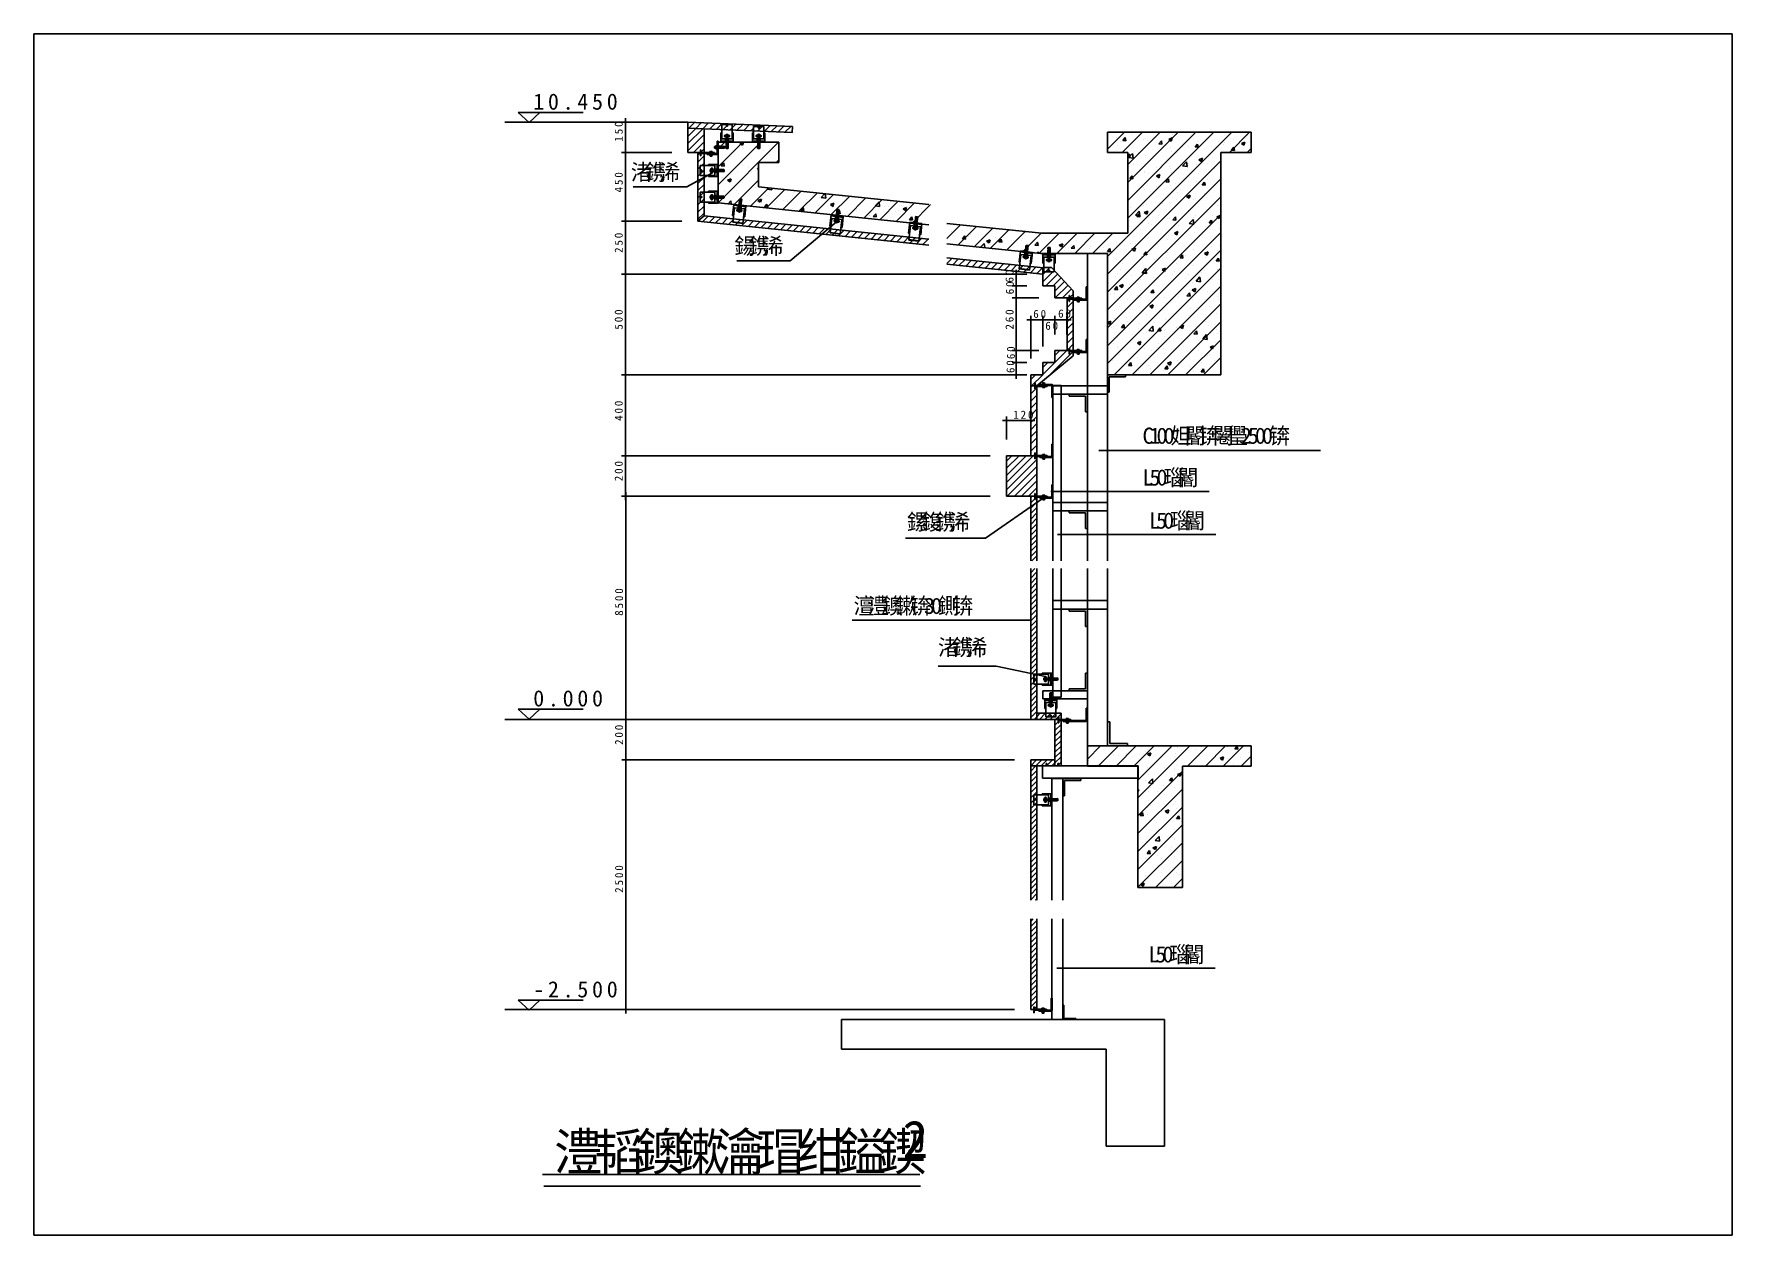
# Model space of a CAD drawing. Header units: metres. Extents: x 0 to 420, y 0 to 297.
import ezdxf

# ---------------------------------------------------------------- set-up
doc = ezdxf.new("R2010")
doc.units = ezdxf.units.M

msp = doc.modelspace()

# ---------------------------------------------------------------- texts
for s, height, p in [('1', 4, (123.49, 278.28)), ('0', 4, (127.12, 278.28)), ('4', 4, (134.39, 278.28)), ('5', 4, (138.03, 278.28)), ('0', 4, (141.67, 278.28)), ('.', 4, (130.76, 278.28)), ('渚', 4, (147.65, 260.83)), ('鎸', 4, (151.13, 260.83)), ('浠', 4, (154.61, 260.83)), ('鍚', 4, (173.24, 242.56)), ('鎸', 4, (176.72, 242.56)), ('浠', 4, (180.2, 242.56)), ('6', 2, (247.16, 226.78)), ('0', 2, (248.98, 226.78)), ('6', 2, (253.31, 226.87)), ('0', 2, (255.13, 226.87)), ('6', 2, (250.13, 223.85)), ('0', 2, (251.95, 223.85)), ('1', 2, (242.22, 201.86)), ('2', 2, (244.04, 201.86)), ('0', 2, (245.86, 201.86)), ('C', 4, (274.17, 195.66)), ('1', 4, (275.91, 195.66)), ('0', 4, (277.65, 195.66)), ('0', 4, (279.39, 195.66)), ('妲', 4, (281.12, 195.66)), ('閽', 4, (284.6, 195.66)), ('锛', 4, (288.08, 195.66)), ('闂', 4, (291.56, 195.66)), ('璺', 4, (295.04, 195.66)), ('2', 4, (298.52, 195.66)), ('5', 4, (300.25, 195.66)), ('0', 4, (301.99, 195.66)), ('0', 4, (303.73, 195.66)), ('锛', 4, (305.47, 195.66)), ('L', 4, (274.17, 185.33)), ('5', 4, (275.91, 185.33)), ('0', 4, (277.65, 185.33)), ('瑙', 4, (279.39, 185.33)), ('閽', 4, (282.86, 185.33)), ('鏍', 4, (215.92, 174.33)), ('鍑', 4, (219.39, 174.33)), ('鎸', 4, (222.87, 174.33)), ('浠', 4, (226.35, 174.33)), ('L', 4, (275.81, 174.67)), ('5', 4, (277.55, 174.67)), ('0', 4, (279.29, 174.67)), ('瑙', 4, (281.03, 174.67)), ('閽', 4, (284.5, 174.67)), ('澶', 4, (202.74, 153.59)), ('澧', 4, (206.22, 153.59)), ('鐭', 4, (209.7, 153.59)), ('鏉', 4, (213.18, 153.59)), ('锛', 4, (216.66, 153.59)), ('3', 4, (220.13, 153.59)), ('0', 4, (221.87, 153.59)), ('鍘', 4, (223.61, 153.59)), ('锛', 4, (227.09, 153.59)), ('渚', 4, (223.61, 143.33)), ('鎸', 4, (227.09, 143.33)), ('浠', 4, (230.57, 143.33)), ('0', 4, (123.49, 130.72)), ('0', 4, (130.76, 130.72)), ('0', 4, (134.39, 130.72)), ('0', 4, (138.03, 130.72)), ('.', 4, (127.12, 130.72)), ('L', 4, (275.66, 67.4)), ('瑙', 4, (280.87, 67.4)), ('閽', 4, (284.35, 67.4)), ('5', 4, (277.39, 67.4)), ('0', 4, (279.13, 67.4)), ('-', 4, (123.49, 58.76)), ('2', 4, (127.12, 58.76)), ('.', 4, (130.76, 58.76)), ('5', 4, (134.39, 58.76)), ('0', 4, (138.03, 58.76)), ('0', 4, (141.67, 58.76)), ('澧', 9.22, (128.64, 15.97)), ('韬', 9.22, (138.66, 15.97)), ('鐭', 9.22, (148.68, 15.97)), ('鏉', 9.22, (158.7, 15.97)), ('瀹', 9.22, (168.72, 15.97)), ('瑁', 9.22, (178.74, 15.97)), ('绀', 9.22, (188.76, 15.97)), ('鎰', 9.22, (198.78, 15.97)), ('鍥', 9.22, (208.8, 15.97)), ('2', 9.22, (214.87, 19.08))]:
    msp.add_text(s, height=height).set_placement(p)
for s, p in [('0', (145.62, 274.01)), ('5', (145.62, 272.2)), ('1', (145.62, 270.38)), ('0', (145.62, 261.46)), ('5', (145.62, 259.64)), ('4', (145.62, 257.82)), ('0', (145.62, 246.49)), ('2', (145.62, 242.86)), ('5', (145.62, 244.68)), ('0', (242.29, 237.35)), ('6', (242.29, 235.53)), ('0', (242.37, 234.44)), ('6', (242.37, 232.62)), ('0', (145.62, 227.52)), ('0', (145.62, 225.71)), ('0', (242.29, 227.54)), ('6', (242.29, 225.72)), ('5', (145.62, 223.89)), ('2', (242.29, 223.9)), ('0', (242.63, 218.4)), ('0', (242.53, 214.96)), ('6', (242.53, 213.15)), ('6', (242.63, 216.59)), ('0', (145.62, 204.96)), ('0', (145.62, 203.15)), ('4', (145.62, 201.33)), ('0', (145.62, 190.04)), ('0', (145.62, 188.22)), ('2', (145.62, 186.4)), ('0', (145.7, 158.58)), ('0', (145.7, 156.76)), ('5', (145.7, 154.94)), ('8', (145.7, 153.12)), ('0', (145.7, 124.83)), ('0', (145.7, 123.01)), ('2', (145.7, 121.19)), ('0', (145.7, 90.09)), ('0', (145.7, 88.27)), ('2', (145.7, 84.63)), ('5', (145.7, 86.45))]:
    msp.add_text(s, height=2, rotation=90).set_placement(p)

# ---------------------------------------------------------------- linework, layer by layer
for p, q in [((420, 297), (0, 297)), ((0, 297), (0, 0)), ((420, 0), (420, 297)), ((119.77, 277.58), (135.86, 277.58)), ((119.77, 277.58), (122.52, 275.09)), ((122.52, 275.09), (125.14, 277.58)), ((161.73, 275.2), (116.47, 275.2)), ((157.73, 275.22), (145.28, 275.22)), ((146.28, 276.22), (146.28, 266.72)), ((161.73, 275.22), (161.73, 267.72)), ((161.73, 275.22), (187.63, 274.14)), ((161.73, 275.2), (161.75, 275.22)), ((161.73, 273.72), (187.57, 272.64)), ((161.73, 273.44), (162, 273.71)), ((161.73, 271.67), (163.7, 273.64)), ((161.73, 269.9), (165.4, 273.56)), ((162, 273.71), (163.44, 275.15)), ((163.7, 273.64), (165.14, 275.08)), ((165.4, 273.56), (166.84, 275.01)), ((165.73, 273.55), (165.73, 252.06)), ((167.09, 273.49), (168.53, 274.93)), ((168.79, 273.42), (170.23, 274.86)), ((170.17, 271.05), (170.17, 274.64)), ((170.17, 274.64), (172.67, 274.64)), ((170.49, 273.35), (171.93, 274.79)), ((172.18, 273.28), (173.62, 274.72)), ((172.67, 271.05), (172.67, 274.64)), ((173.88, 273.21), (175.32, 274.65)), ((175.58, 273.14), (177.02, 274.58)), ((177.27, 273.07), (178.71, 274.51)), ((178.01, 271.07), (178.01, 274.14)), ((178.01, 274.14), (180.51, 274.14)), ((178.97, 273), (180.41, 274.44)), ((180.51, 271.07), (180.51, 274.14)), ((180.67, 272.93), (182.11, 274.37)), ((182.36, 272.85), (183.8, 274.3)), ((184.06, 272.78), (185.5, 274.22)), ((185.76, 272.71), (187.2, 274.15)), ((187.63, 274.14), (187.57, 272.64)), ((161.73, 268.13), (165.73, 272.13)), ((163.09, 267.72), (165.73, 270.36)), ((168.33, 269.17), (168.31, 269.02)), ((168.35, 269.17), (168.31, 268.87)), ((168.38, 269.17), (168.31, 268.77)), ((168.31, 269.17), (168.31, 268.77)), ((168.31, 269.17), (168.53, 269.17)), ((168.31, 268.97), (168.53, 268.97)), ((168.4, 269.17), (168.34, 268.77)), ((168.43, 269.17), (168.36, 268.77)), ((168.46, 269.17), (168.39, 268.77)), ((168.48, 269.17), (168.42, 268.77)), ((168.51, 269.17), (168.44, 268.77)), ((168.53, 269.17), (168.47, 268.77)), ((168.53, 269.01), (168.49, 268.77)), ((168.53, 268.86), (168.52, 268.77)), ((168.53, 269.34), (168.53, 268.59)), ((168.53, 269.34), (168.93, 269.34)), ((168.53, 269.22), (168.93, 269.22)), ((168.93, 269.39), (168.93, 268.54)), ((168.98, 269.39), (168.93, 269.39)), ((168.98, 270.47), (168.98, 267.62)), ((169.23, 270.47), (168.98, 270.47)), ((169.23, 270.47), (169.23, 267.52)), ((169.23, 255.27), (184.18, 270.22)), ((169.23, 259.69), (179.76, 270.22)), ((169.23, 270.22), (184.23, 270.22)), ((169.23, 270.22), (169.23, 255.22)), ((169.23, 264.11), (175.34, 270.22)), ((169.23, 268.53), (170.92, 270.22)), ((169.23, 269.22), (170.15, 269.22)), ((169.23, 269.17), (170.48, 269.17)), ((169.27, 269.17), (169.23, 268.95)), ((169.29, 269.17), (169.23, 268.8)), ((169.32, 269.17), (169.25, 268.77)), ((169.34, 269.17), (169.28, 268.77)), ((169.37, 269.17), (169.3, 268.77)), ((169.39, 269.17), (169.33, 268.77)), ((169.42, 269.17), (169.35, 268.77)), ((169.44, 269.17), (169.38, 268.77)), ((169.47, 269.17), (169.4, 268.77)), ((169.49, 269.17), (169.43, 268.77)), ((169.47, 269), (169.43, 268.77)), ((169.92, 270.21), (169.92, 272.56)), ((169.92, 272.56), (170.17, 272.56)), ((169.92, 270.46), (172.92, 270.46)), ((169.92, 270.21), (172.92, 270.21)), ((170.67, 269.25), (170.15, 269.21)), ((170.68, 269.2), (170.15, 269.16)), ((170.17, 271.05), (172.67, 271.05)), ((170.78, 269.22), (170.48, 269.17)), ((170.67, 269.2), (170.67, 269.25)), ((170.74, 269.03), (170.74, 269.03)), ((170.78, 269.22), (170.78, 268.72)), ((170.79, 271.76), (170.79, 271.76)), ((171, 270.46), (171, 270.51)), ((171, 270.51), (171.85, 270.51)), ((171.02, 271.98), (171.07, 271.98)), ((171.02, 271.53), (171.07, 271.53)), ((171.04, 270.91), (171.04, 270.51)), ((171.04, 270.91), (171.79, 270.91)), ((171.42, 272.11), (171.12, 271.93)), ((171.12, 271.93), (171.12, 271.58)), ((171.12, 271.58), (171.42, 271.41)), ((171.13, 268.77), (171.17, 269.29)), ((171.17, 270.91), (171.17, 270.51)), ((171.17, 270.21), (171.17, 269.29)), ((171.17, 268.67), (171.22, 268.97)), ((171.18, 268.77), (171.22, 269.29)), ((171.22, 271.76), (171.42, 271.76)), ((171.22, 271.14), (171.22, 270.91)), ((171.22, 271.12), (171.36, 271.14)), ((171.22, 271.09), (171.51, 271.14)), ((171.22, 271.14), (171.62, 271.14)), ((171.22, 271.07), (171.62, 271.13)), ((171.22, 271.04), (171.62, 271.11)), ((171.22, 271.01), (171.62, 271.08)), ((171.22, 270.99), (171.62, 271.05)), ((171.22, 270.96), (171.62, 271.03)), ((171.22, 270.94), (171.62, 271)), ((171.22, 270.91), (171.62, 270.98)), ((171.22, 270.15), (171.59, 270.21)), ((171.22, 270.21), (171.22, 268.97)), ((171.22, 270.13), (171.62, 270.19)), ((171.22, 270.1), (171.62, 270.17)), ((171.22, 270.08), (171.62, 270.14)), ((171.22, 270.05), (171.62, 270.12)), ((171.22, 270.03), (171.62, 270.09)), ((171.22, 270), (171.62, 270.07)), ((171.22, 269.98), (171.62, 270.04)), ((171.22, 269.95), (171.62, 270.02)), ((171.38, 270.91), (171.62, 270.95)), ((171.38, 269.98), (171.62, 270.02)), ((171.72, 271.93), (171.42, 272.11)), ((171.42, 271.96), (171.42, 271.56)), ((171.42, 271.76), (171.62, 271.76)), ((171.42, 271.41), (171.72, 271.58)), ((171.42, 271.14), (171.42, 270.91)), ((171.53, 270.91), (171.62, 270.93)), ((171.62, 271.14), (171.62, 270.91)), ((171.62, 270.21), (171.62, 268.97)), ((171.65, 268.77), (171.62, 269.29)), ((171.67, 268.67), (171.62, 268.97)), ((171.67, 270.91), (171.67, 270.51)), ((171.67, 270.21), (171.67, 269.29)), ((171.7, 268.77), (171.67, 269.29)), ((171.72, 271.58), (171.72, 271.93)), ((171.77, 271.98), (171.82, 271.98)), ((171.77, 271.53), (171.82, 271.53)), ((171.79, 270.91), (171.79, 270.51)), ((171.85, 270.46), (171.85, 270.51)), ((172.04, 271.76), (172.04, 271.76)), ((172.67, 272.56), (172.92, 272.56)), ((172.92, 270.21), (172.92, 272.56)), ((174.61, 269.89), (175.47, 270.22)), ((174.61, 269.89), (175.23, 269.47)), ((175.14, 268.87), (175.14, 268.87)), ((175.24, 269.47), (175.49, 270.22)), ((177.76, 270.23), (177.76, 272.58)), ((177.76, 272.58), (178.01, 272.58)), ((177.76, 270.48), (180.76, 270.48)), ((177.76, 270.23), (180.76, 270.23)), ((178.01, 271.07), (180.51, 271.07)), ((178.63, 271.78), (178.63, 271.78)), ((178.84, 270.54), (179.69, 270.54)), ((178.84, 270.49), (178.84, 270.54)), ((178.86, 272.01), (178.91, 272.01)), ((178.86, 271.56), (178.91, 271.56)), ((178.88, 270.94), (179.63, 270.94)), ((178.88, 270.94), (178.88, 270.54)), ((179.26, 272.13), (178.96, 271.96)), ((178.96, 271.96), (178.96, 271.61)), ((178.96, 271.61), (179.26, 271.43)), ((178.98, 268.8), (179.01, 269.32)), ((179.03, 268.8), (178.98, 268.8)), ((179.01, 270.94), (179.01, 270.54)), ((179.01, 270.24), (179.01, 269.32)), ((179.01, 268.69), (179.06, 268.99)), ((179.03, 268.79), (179.06, 269.32)), ((179.06, 271.78), (179.26, 271.78)), ((179.06, 271.16), (179.46, 271.16)), ((179.06, 271.09), (179.46, 271.16)), ((179.06, 271.12), (179.35, 271.16)), ((179.06, 271.14), (179.2, 271.16)), ((179.06, 271.16), (179.06, 270.94)), ((179.06, 271.06), (179.46, 271.13)), ((179.06, 271.04), (179.46, 271.11)), ((179.06, 271.01), (179.46, 271.08)), ((179.06, 270.99), (179.46, 271.05)), ((179.06, 270.96), (179.46, 271.03)), ((179.06, 270.94), (179.46, 271)), ((179.06, 270.24), (179.06, 268.99)), ((179.06, 270.18), (179.43, 270.24)), ((179.06, 270.15), (179.46, 270.22)), ((179.06, 270.13), (179.46, 270.19)), ((179.06, 270.1), (179.46, 270.17)), ((179.06, 270.08), (179.46, 270.14)), ((179.06, 270.05), (179.46, 270.12)), ((179.06, 270.03), (179.46, 270.09)), ((179.06, 270), (179.46, 270.07)), ((179.06, 269.98), (179.46, 270.04)), ((179.22, 270.94), (179.46, 270.98)), ((179.22, 270), (179.46, 270.04)), ((179.56, 271.96), (179.26, 272.13)), ((179.26, 271.98), (179.26, 271.58)), ((179.26, 271.78), (179.46, 271.78)), ((179.26, 271.43), (179.56, 271.61)), ((179.26, 271.16), (179.26, 270.94)), ((179.37, 270.94), (179.46, 270.95)), ((179.46, 271.16), (179.46, 270.94)), ((179.46, 270.24), (179.46, 268.99)), ((179.49, 268.79), (179.46, 269.32)), ((179.51, 268.69), (179.46, 269)), ((179.54, 268.8), (179.49, 268.8)), ((179.51, 270.94), (179.51, 270.54)), ((179.51, 270.24), (179.51, 269.32)), ((179.54, 268.8), (179.51, 269.32)), ((179.56, 271.61), (179.56, 271.96)), ((179.61, 272.01), (179.66, 272.01)), ((179.61, 271.56), (179.66, 271.56)), ((179.63, 270.94), (179.63, 270.54)), ((179.69, 270.49), (179.69, 270.54)), ((179.88, 271.78), (179.88, 271.78)), ((180.51, 272.58), (180.76, 272.58)), ((180.76, 270.23), (180.76, 272.58)), ((181.77, 269.46), (181.77, 269.46)), ((184.23, 270.22), (184.23, 265.22)), ((187.45, 272.64), (187.57, 272.76)), ((265.54, 242.01), (296.25, 272.72)), ((265.54, 272.72), (301.04, 272.72)), ((265.54, 268.53), (269.73, 272.72)), ((265.54, 272.72), (265.54, 267.72)), ((267.71, 271.3), (267.71, 271.3)), ((268.01, 269.51), (268.01, 269.51)), ((268.56, 271.67), (268.56, 271.67)), ((268.72, 270.33), (268.72, 270.33)), ((269.15, 267.72), (274.15, 272.72)), ((269.29, 270.64), (269.89, 271.36)), ((269.29, 270.64), (270.03, 270.58)), ((270.03, 270.57), (269.89, 271.36)), ((270.54, 251.43), (291.83, 272.72)), ((270.54, 255.85), (287.41, 272.72)), ((270.54, 260.27), (282.99, 272.72)), ((270.54, 264.69), (278.57, 272.72)), ((271.69, 272.08), (271.69, 272.08)), ((274.38, 271.02), (274.38, 271.02)), ((275.04, 271.13), (275.04, 271.13)), ((275.3, 270.76), (275.3, 270.76)), ((276.42, 272.7), (276.42, 272.7)), ((278.25, 269.86), (278.86, 270.57)), ((278.25, 269.86), (279, 269.79)), ((279, 269.79), (278.86, 270.57)), ((280.68, 270.94), (281.55, 271.28)), ((280.68, 270.94), (281.3, 270.52)), ((281.03, 268.81), (281.03, 268.81)), ((281.05, 270.73), (281.05, 270.73)), ((281.3, 270.52), (281.55, 271.28)), ((281.53, 272.07), (281.53, 272.07)), ((282.59, 272.02), (282.59, 272.02)), ((284.16, 269.23), (284.16, 269.23)), ((285.58, 269.27), (285.58, 269.27)), ((287.22, 269.07), (287.82, 269.79)), ((287.22, 269.07), (287.97, 269.01)), ((287.72, 270.45), (287.72, 270.45)), ((287.97, 269.01), (287.82, 269.79)), ((288.89, 269.85), (288.89, 269.85)), ((292.87, 270.52), (292.87, 270.52)), ((294.11, 269.59), (294.11, 269.59)), ((294.4, 270.17), (294.4, 270.17)), ((295.67, 267.72), (300.67, 272.72)), ((296.18, 268.29), (296.79, 269.01)), ((296.79, 270.89), (296.79, 270.89)), ((296.93, 268.22), (296.79, 269.01)), ((298.64, 269.94), (299.52, 270.28)), ((298.64, 269.94), (299.27, 269.52)), ((299.27, 269.52), (299.52, 270.28)), ((299.92, 271.3), (299.92, 271.3)), ((300.16, 271.77), (300.16, 271.77)), ((300.6, 270.53), (300.6, 270.53)), ((301.04, 272.72), (301.04, 267.72)), ((157.73, 267.72), (145.28, 267.72)), ((146.28, 268.72), (146.28, 249.71)), ((161.73, 267.72), (165.73, 267.72)), ((164.23, 267.72), (164.23, 250.71)), ((164.23, 267.1), (164.85, 267.72)), ((164.23, 265.33), (165.73, 266.83)), ((164.23, 263.56), (165.73, 265.06)), ((164.82, 268.34), (164.82, 266.84)), ((164.92, 268.34), (164.82, 268.34)), ((164.92, 266.84), (164.82, 266.84)), ((164.85, 267.72), (165.73, 268.6)), ((164.92, 268.34), (164.92, 266.84)), ((168.34, 267.72), (164.92, 267.72)), ((168.83, 267.47), (164.92, 267.47)), ((166.49, 267.47), (166.49, 267.22)), ((168.93, 267.22), (166.49, 267.22)), ((169.21, 264.73), (166.86, 264.73)), ((166.86, 264.48), (166.86, 264.73)), ((167.76, 267.97), (167.21, 267.97)), ((167.21, 267.97), (167.21, 267.72)), ((167.21, 267.22), (167.21, 266.97)), ((167.76, 266.97), (167.21, 266.97)), ((167.28, 266.97), (167.28, 266.8)), ((167.55, 266.97), (167.28, 266.93)), ((167.38, 266.97), (167.28, 266.95)), ((167.68, 266.96), (167.28, 266.9)), ((167.68, 266.94), (167.28, 266.88)), ((167.68, 266.91), (167.28, 266.85)), ((167.68, 266.89), (167.28, 266.83)), ((167.68, 266.8), (167.28, 266.8)), ((167.68, 266.86), (167.29, 266.8)), ((167.31, 267.97), (167.31, 267.72)), ((167.31, 267.22), (167.31, 266.97)), ((167.68, 266.84), (167.46, 266.8)), ((167.66, 267.97), (167.66, 267.72)), ((167.66, 267.22), (167.66, 266.97)), ((167.68, 266.97), (167.68, 266.8)), ((167.72, 266.97), (167.72, 266.97)), ((167.76, 267.97), (167.76, 267.72)), ((167.76, 267.22), (167.76, 266.97)), ((168.31, 268.77), (168.53, 268.77)), ((168.34, 267.72), (168.34, 267.47)), ((168.53, 268.72), (168.93, 268.72)), ((168.53, 268.59), (168.93, 268.59)), ((168.98, 268.54), (168.93, 268.54)), ((168.96, 261.73), (168.96, 264.73)), ((169.21, 261.73), (169.21, 264.73)), ((169.23, 268.77), (170.48, 268.77)), ((169.23, 268.72), (170.15, 268.72)), ((169.4, 266.75), (169.4, 266.75)), ((169.99, 264.39), (170.59, 265.1)), ((170.68, 268.73), (170.15, 268.77)), ((170.67, 268.68), (170.15, 268.72)), ((170.78, 268.72), (170.47, 268.77)), ((170.74, 264.32), (170.6, 265.1)), ((170.67, 268.68), (170.67, 268.73)), ((171.19, 268.77), (171.14, 268.77)), ((171.17, 268.67), (171.67, 268.67)), ((171.7, 268.77), (171.65, 268.77)), ((175.45, 268.66), (175.45, 268.66)), ((177.29, 267.79), (177.29, 267.79)), ((179.01, 268.69), (179.51, 268.69)), ((179.23, 265.22), (179.23, 259.21)), ((179.23, 265.22), (184.23, 265.22)), ((180.42, 268.2), (180.42, 268.2)), ((181.61, 265.29), (181.61, 265.29)), ((181.81, 268.59), (181.81, 268.59)), ((183.6, 265.22), (184.23, 265.85)), ((265.54, 267.72), (270.54, 267.72)), ((265.54, 237.59), (293.54, 265.59)), ((270.54, 267.72), (270.54, 247.72)), ((270.54, 267.05), (271.05, 267.25)), ((270.54, 266.67), (270.8, 266.49)), ((270.77, 266.45), (271.74, 267.46)), ((270.77, 266.45), (271.88, 266.28)), ((270.8, 266.49), (271.05, 267.25)), ((271.01, 266.77), (271.01, 266.77)), ((271.88, 266.28), (271.74, 267.46)), ((271.94, 264.63), (271.94, 264.63)), ((273.14, 267.77), (273.14, 267.77)), ((274.89, 266.97), (274.89, 266.97)), ((278.3, 268.02), (278.3, 268.02)), ((281.38, 267.91), (281.38, 267.91)), ((284.11, 264.38), (285.08, 265.4)), ((285.22, 264.21), (285.08, 265.4)), ((285.61, 264.92), (285.61, 264.92)), ((287.64, 264.63), (287.64, 264.63)), ((287.8, 268.79), (287.8, 268.79)), ((288.14, 265.91), (289.02, 266.25)), ((288.14, 265.91), (288.76, 265.49)), ((288.76, 265.49), (289.02, 266.25)), ((290.36, 264.9), (290.36, 264.9)), ((293.5, 265.96), (293.5, 265.96)), ((293.54, 267.72), (293.54, 212.72)), ((293.54, 267.72), (301.04, 267.72)), ((296.18, 268.29), (296.93, 268.22)), ((300.09, 267.72), (301.04, 268.67)), ((161.48, 259.19), (167.66, 262.6)), ((164.23, 261.79), (165.73, 263.29)), ((164.23, 260.03), (165.73, 261.53)), ((164.78, 261.98), (164.78, 264.48)), ((168.37, 264.48), (164.78, 264.48)), ((168.37, 261.98), (164.78, 261.98)), ((166.86, 261.73), (166.86, 261.98)), ((169.21, 261.73), (166.86, 261.73)), ((167.49, 263.53), (167.31, 263.23)), ((167.31, 263.23), (167.49, 262.92)), ((167.44, 263.57), (167.44, 263.63)), ((167.44, 262.83), (167.44, 262.88)), ((167.46, 263.23), (167.86, 263.23)), ((167.84, 263.53), (167.49, 263.53)), ((167.49, 262.92), (167.84, 262.92)), ((167.66, 263.85), (167.66, 263.85)), ((167.66, 263.23), (167.66, 263.43)), ((167.66, 263.03), (167.66, 263.23)), ((167.66, 262.6), (167.66, 262.6)), ((168.01, 263.23), (167.84, 263.53)), ((167.84, 262.92), (168.01, 263.23)), ((167.89, 263.57), (167.89, 263.63)), ((167.89, 262.83), (167.89, 262.88)), ((168.28, 263.43), (168.51, 263.43)), ((168.28, 263.03), (168.28, 263.43)), ((168.33, 263.03), (168.28, 263.32)), ((168.28, 263.23), (168.51, 263.23)), ((168.3, 263.03), (168.28, 263.17)), ((168.28, 263.03), (168.51, 263.03)), ((168.35, 263.03), (168.29, 263.43)), ((168.38, 263.03), (168.31, 263.43)), ((168.4, 263.03), (168.34, 263.43)), ((168.43, 263.03), (168.36, 263.43)), ((168.37, 261.98), (168.37, 264.48)), ((168.46, 263.03), (168.39, 263.43)), ((168.48, 263.03), (168.42, 263.43)), ((168.51, 263.03), (168.44, 263.43)), ((168.51, 263.18), (168.47, 263.43)), ((168.51, 263.34), (168.49, 263.43)), ((168.51, 263.6), (168.91, 263.6)), ((168.51, 262.85), (168.51, 263.6)), ((168.51, 263.48), (168.91, 263.48)), ((168.51, 262.98), (168.91, 262.98)), ((168.51, 262.85), (168.91, 262.85)), ((168.96, 263.65), (168.91, 263.65)), ((168.91, 262.8), (168.91, 263.65)), ((168.96, 262.8), (168.91, 262.8)), ((169.21, 263.48), (170.13, 263.48)), ((169.21, 263.43), (170.45, 263.43)), ((169.27, 263.03), (169.21, 263.39)), ((169.21, 263.03), (170.45, 263.03)), ((169.21, 262.98), (170.13, 262.98)), ((169.29, 263.03), (169.23, 263.43)), ((169.32, 263.03), (169.25, 263.43)), ((169.34, 263.03), (169.28, 263.43)), ((169.37, 263.03), (169.3, 263.43)), ((169.39, 263.03), (169.33, 263.43)), ((169.42, 263.03), (169.35, 263.43)), ((169.44, 263.03), (169.38, 263.43)), ((169.44, 263.19), (169.4, 263.43)), ((169.47, 263.03), (169.4, 263.43)), ((169.99, 264.39), (170.74, 264.32)), ((170.02, 264.2), (170.02, 264.2)), ((170.65, 263.51), (170.13, 263.47)), ((170.65, 263.46), (170.13, 263.42)), ((170.65, 262.99), (170.13, 263.03)), ((170.65, 262.94), (170.13, 262.98)), ((170.23, 261.57), (170.23, 261.57)), ((170.75, 263.48), (170.45, 263.42)), ((170.75, 262.98), (170.45, 263.03)), ((170.65, 263.51), (170.65, 263.46)), ((170.65, 262.99), (170.65, 262.94)), ((170.75, 262.98), (170.75, 263.48)), ((171.57, 260.82), (172.45, 261.16)), ((171.57, 260.82), (172.19, 260.4)), ((172.19, 260.4), (172.45, 261.16)), ((173.19, 254.81), (179.23, 260.85)), ((174.01, 262.86), (174.01, 262.86)), ((175.3, 264.49), (175.3, 264.49)), ((176.69, 263.91), (176.69, 263.91)), ((177.14, 263.27), (177.14, 263.27)), ((177.52, 262.82), (177.52, 262.82)), ((178.96, 263.6), (179.23, 263.93)), ((178.96, 263.6), (179.23, 263.58)), ((265.54, 233.17), (293.54, 261.17)), ((271.02, 261.24), (271.62, 261.96)), ((271.02, 261.24), (271.77, 261.17)), ((271.77, 261.17), (271.62, 261.96)), ((274.58, 262.95), (274.58, 262.95)), ((274.73, 262.81), (274.73, 262.81)), ((275.78, 262.39), (275.78, 262.39)), ((277.64, 261.88), (278.51, 262.22)), ((277.64, 261.88), (278.26, 261.46)), ((277.74, 263.88), (277.74, 263.88)), ((278.26, 261.46), (278.51, 262.22)), ((278.62, 264.35), (278.62, 264.35)), ((279.99, 260.45), (280.59, 261.17)), ((279.99, 260.45), (280.73, 260.39)), ((280.73, 260.39), (280.59, 261.17)), ((280.87, 264.3), (280.87, 264.3)), ((281.23, 263.75), (281.23, 263.75)), ((281.25, 262.67), (281.25, 262.67)), ((283.07, 263.65), (283.07, 263.65)), ((284.11, 264.38), (285.22, 264.21)), ((285.29, 264.07), (285.29, 264.07)), ((287.49, 260.47), (287.49, 260.47)), ((287.92, 262.39), (287.92, 262.39)), ((290.21, 261.03), (290.21, 261.03)), ((291.96, 263.78), (291.96, 263.78)), ((293.34, 261.44), (293.34, 261.44)), ((148.23, 259.19), (161.48, 259.19)), ((164.23, 258.26), (165.73, 259.76)), ((164.23, 256.49), (165.73, 257.99)), ((164.23, 254.72), (165.73, 256.22)), ((168.37, 257.89), (164.78, 257.89)), ((164.78, 255.39), (164.78, 257.89)), ((169.21, 258.14), (166.86, 258.14)), ((166.86, 257.89), (166.86, 258.14)), ((167.49, 256.95), (167.31, 256.64)), ((167.31, 256.64), (167.49, 256.34)), ((167.44, 256.99), (167.44, 257.04)), ((167.44, 256.24), (167.44, 256.3)), ((167.46, 256.64), (167.86, 256.64)), ((167.84, 256.95), (167.49, 256.95)), ((167.49, 256.34), (167.84, 256.34)), ((167.66, 257.27), (167.66, 257.27)), ((167.66, 256.64), (167.66, 256.84)), ((167.66, 256.44), (167.66, 256.64)), ((168.01, 256.64), (167.84, 256.95)), ((167.84, 256.34), (168.01, 256.64)), ((167.89, 256.99), (167.89, 257.04)), ((167.89, 256.24), (167.89, 256.3)), ((168.28, 256.84), (168.51, 256.84)), ((168.28, 256.44), (168.28, 256.84)), ((168.33, 256.44), (168.28, 256.74)), ((168.28, 256.64), (168.51, 256.64)), ((168.3, 256.44), (168.28, 256.58)), ((168.28, 256.44), (168.51, 256.44)), ((168.35, 256.44), (168.29, 256.84)), ((168.38, 256.44), (168.31, 256.84)), ((168.4, 256.44), (168.34, 256.84)), ((168.43, 256.44), (168.36, 256.84)), ((168.37, 255.39), (168.37, 257.89)), ((168.46, 256.44), (168.39, 256.84)), ((168.48, 256.44), (168.42, 256.84)), ((168.51, 256.44), (168.44, 256.84)), ((168.51, 256.6), (168.47, 256.84)), ((168.51, 256.75), (168.49, 256.84)), ((168.51, 257.02), (168.91, 257.02)), ((168.51, 256.27), (168.51, 257.02)), ((168.51, 256.89), (168.91, 256.89)), ((168.51, 256.39), (168.91, 256.39)), ((168.51, 256.27), (168.91, 256.27)), ((168.96, 257.07), (168.91, 257.07)), ((168.91, 256.22), (168.91, 257.07)), ((168.96, 256.22), (168.91, 256.22)), ((168.96, 255.14), (168.96, 258.14)), ((169.21, 255.14), (169.21, 258.14)), ((169.21, 256.89), (170.13, 256.89)), ((169.21, 256.84), (170.45, 256.84)), ((169.27, 256.44), (169.21, 256.81)), ((169.21, 256.44), (170.45, 256.44)), ((169.21, 256.39), (170.13, 256.39)), ((169.29, 256.44), (169.23, 256.84)), ((169.32, 256.44), (169.25, 256.84)), ((169.34, 256.44), (169.28, 256.84)), ((169.37, 256.44), (169.3, 256.84)), ((169.39, 256.44), (169.33, 256.84)), ((169.42, 256.44), (169.35, 256.84)), ((169.44, 256.44), (169.38, 256.84)), ((169.44, 256.6), (169.4, 256.84)), ((169.47, 256.44), (169.4, 256.84)), ((170.65, 256.93), (170.13, 256.89)), ((170.65, 256.88), (170.13, 256.84)), ((170.65, 256.41), (170.13, 256.44)), ((170.65, 256.36), (170.13, 256.39)), ((170.75, 256.89), (170.45, 256.84)), ((170.75, 256.39), (170.45, 256.44)), ((170.65, 256.92), (170.65, 256.87)), ((170.65, 256.41), (170.65, 256.36)), ((170.72, 257.93), (170.72, 257.93)), ((170.75, 256.39), (170.75, 256.89)), ((173.22, 258.82), (173.22, 258.82)), ((173.85, 258.34), (173.85, 258.34)), ((174.26, 257.53), (174.26, 257.53)), ((175.04, 256.21), (174.55, 256.26)), ((174.55, 256.26), (174.56, 255.95)), ((175.04, 256.21), (174.96, 255.91)), ((175.15, 260.33), (175.15, 260.33)), ((177.19, 254.39), (181.74, 258.95)), ((178.58, 258.96), (178.58, 258.96)), ((221.36, 254.84), (179.23, 259.21)), ((180.93, 257.24), (180.93, 257.24)), ((181.19, 253.98), (185.75, 258.53)), ((181.31, 256.97), (181.31, 256.97)), ((181.36, 258.65), (181.66, 258.96)), ((181.36, 258.65), (182.48, 258.48)), ((182.48, 258.48), (182.43, 258.88)), ((185.2, 253.56), (189.75, 258.12)), ((187.6, 256.96), (187.6, 256.96)), ((187.8, 257.91), (187.8, 257.91)), ((189.2, 253.15), (193.76, 257.7)), ((192.58, 256.95), (192.58, 256.95)), ((193.21, 252.73), (197.76, 257.29)), ((194.27, 256.68), (194.27, 256.68)), ((194.7, 256.58), (195.6, 257.51)), ((194.7, 256.58), (195.82, 256.41)), ((195.82, 256.41), (195.69, 257.5)), ((197.21, 252.32), (201.76, 256.87)), ((198.94, 257.15), (198.94, 257.15)), ((200.95, 256.4), (200.95, 256.4)), ((201.21, 251.9), (205.77, 256.46)), ((265.54, 228.76), (293.54, 256.76)), ((274.45, 258.95), (274.45, 258.95)), ((274.58, 258.65), (274.58, 258.65)), ((276.13, 257.99), (276.13, 257.99)), ((277.58, 259.37), (277.58, 259.37)), ((281.07, 259.59), (281.07, 259.59)), ((282.32, 259.99), (282.32, 259.99)), ((282.8, 257.71), (282.8, 257.71)), ((285.1, 256.85), (285.97, 257.18)), ((285.1, 256.85), (285.72, 256.43)), ((285.72, 256.43), (285.97, 257.18)), ((287.34, 256.31), (287.34, 256.31)), ((288.95, 259.67), (289.56, 260.39)), ((288.95, 259.67), (289.7, 259.6)), ((289.48, 257.43), (289.48, 257.43)), ((289.7, 259.6), (289.56, 260.39)), ((289.84, 257.44), (289.84, 257.44)), ((290.05, 256.51), (290.05, 256.51)), ((164.23, 252.96), (165.73, 254.46)), ((164.23, 251.19), (165.73, 252.69)), ((165.73, 252.06), (164.23, 250.71)), ((168.37, 255.39), (164.78, 255.39)), ((221.36, 246.29), (165.73, 252.06)), ((166.86, 255.14), (166.86, 255.39)), ((169.21, 255.14), (166.86, 255.14)), ((167.66, 256.02), (167.66, 256.02)), ((221.36, 249.81), (169.23, 255.22)), ((170.22, 256.13), (170.22, 256.13)), ((171.73, 254.98), (172.33, 255.7)), ((171.73, 254.98), (172.47, 254.92)), ((172.47, 254.92), (172.33, 255.7)), ((173.13, 254.87), (172.81, 252.11)), ((173.05, 252.08), (172.81, 252.11)), ((173.28, 254.01), (172.86, 250.44)), ((176.08, 254.28), (173.1, 254.63)), ((176.11, 254.53), (173.13, 254.87)), ((175.76, 253.73), (173.28, 254.01)), ((173.84, 253.45), (173.84, 253.45)), ((174.09, 253.2), (174.04, 253.2)), ((174.14, 253.64), (174.09, 253.65)), ((174.18, 253.59), (174.14, 253.24)), ((174.14, 253.24), (174.42, 253.03)), ((174.16, 254.5), (174.16, 254.45)), ((175, 254.35), (174.16, 254.45)), ((174.16, 254.05), (174.21, 254.44)), ((174.91, 253.96), (174.16, 254.05)), ((174.5, 253.73), (174.18, 253.59)), ((174.46, 253.38), (174.26, 253.4)), ((174.29, 254.03), (174.33, 254.43)), ((174.31, 253.8), (174.34, 254.03)), ((174.72, 253.83), (174.31, 253.81)), ((174.71, 253.76), (174.31, 253.8)), ((174.73, 253.93), (174.32, 253.91)), ((174.73, 253.9), (174.32, 253.88)), ((174.72, 253.88), (174.32, 253.86)), ((174.72, 253.85), (174.32, 253.83)), ((174.58, 254), (174.33, 253.99)), ((174.74, 253.98), (174.33, 253.96)), ((174.73, 253.95), (174.33, 253.94)), ((174.43, 254.02), (174.34, 254.01)), ((174.37, 254.73), (174.47, 255.64)), ((174.42, 254.72), (174.56, 255.96)), ((174.83, 254.79), (174.42, 254.77)), ((174.83, 254.76), (174.42, 254.74)), ((174.71, 253.8), (174.42, 253.79)), ((174.42, 253.03), (174.74, 253.17)), ((174.84, 254.89), (174.43, 254.87)), ((174.84, 254.86), (174.43, 254.84)), ((174.83, 254.84), (174.43, 254.82)), ((174.83, 254.81), (174.43, 254.79)), ((174.85, 254.94), (174.44, 254.92)), ((174.68, 254.93), (174.44, 254.92)), ((174.84, 254.91), (174.44, 254.89)), ((174.44, 253.18), (174.49, 253.58)), ((174.82, 254.74), (174.45, 254.72)), ((174.66, 253.36), (174.46, 253.38)), ((174.5, 256.16), (174.48, 255.64)), ((174.5, 256.16), (174.55, 256.16)), ((174.78, 253.52), (174.5, 253.73)), ((174.51, 253.78), (174.54, 254)), ((174.55, 256.16), (174.53, 255.64)), ((174.71, 253.78), (174.57, 253.77)), ((174.71, 253.76), (174.74, 253.98)), ((174.74, 253.17), (174.78, 253.52)), ((174.78, 253.97), (174.83, 254.37)), ((174.83, 253.11), (174.78, 253.12)), ((174.82, 254.67), (174.96, 255.91)), ((174.89, 253.56), (174.83, 253.56)), ((174.87, 254.67), (174.97, 255.59)), ((174.91, 253.96), (174.95, 254.36)), ((175.01, 256.11), (174.92, 255.59)), ((175.06, 256.1), (174.97, 255.58)), ((175, 256.17), (175, 256.17)), ((175.01, 254.4), (175, 254.35)), ((175.01, 256.1), (175.06, 256.1)), ((175.08, 253.31), (175.08, 253.31)), ((175.76, 253.73), (175.35, 250.15)), ((176.11, 254.53), (175.79, 251.76)), ((176.89, 255.85), (176.89, 255.85)), ((178, 254.45), (178, 254.45)), ((179.03, 255.79), (179.91, 256.13)), ((179.03, 255.79), (179.65, 255.37)), ((179.66, 255.37), (179.91, 256.13)), ((180.69, 254.2), (181.29, 254.92)), ((180.69, 254.2), (181.44, 254.13)), ((181.44, 254.13), (181.3, 254.92)), ((183.19, 255.07), (183.19, 255.07)), ((183.56, 255.57), (183.56, 255.57)), ((185.29, 255.7), (185.29, 255.7)), ((186.32, 255.48), (186.32, 255.48)), ((187.65, 253.75), (187.65, 253.75)), ((189.66, 253.41), (190.26, 254.13)), ((189.66, 253.41), (190.41, 253.35)), ((190.24, 255.28), (190.24, 255.28)), ((190.41, 253.35), (190.26, 254.13)), ((191.05, 256.11), (191.05, 256.11)), ((194.07, 254.63), (194.07, 254.63)), ((197.2, 252.24), (196.88, 249.47)), ((196.91, 255), (196.91, 255)), ((197, 254.79), (197.87, 255.13)), ((197, 254.79), (197.62, 254.37)), ((200.18, 251.89), (197.2, 252.24)), ((197.62, 254.37), (197.87, 255.13)), ((198.44, 252.09), (198.55, 253.01)), ((198.49, 252.08), (198.64, 253.32)), ((198.9, 252.12), (198.49, 252.1)), ((198.91, 252.2), (198.5, 252.18)), ((198.91, 252.17), (198.5, 252.15)), ((198.9, 252.15), (198.5, 252.13)), ((198.92, 252.27), (198.51, 252.26)), ((198.91, 252.25), (198.51, 252.23)), ((198.91, 252.22), (198.51, 252.2)), ((198.92, 252.3), (198.52, 252.28)), ((198.76, 252.29), (198.52, 252.28)), ((198.9, 252.1), (198.52, 252.08)), ((198.58, 253.53), (198.55, 253)), ((198.58, 253.53), (198.63, 253.52)), ((198.63, 253.52), (198.6, 253)), ((199.12, 253.57), (198.62, 253.63)), ((198.62, 253.63), (198.64, 253.32)), ((198.62, 252.63), (199.23, 253.35)), ((198.62, 252.63), (199.37, 252.57)), ((198.79, 252.63), (198.79, 252.63)), ((198.89, 252.04), (199.03, 253.28)), ((198.94, 252.03), (199.05, 252.95)), ((199.09, 253.47), (198.99, 252.96)), ((199.12, 253.57), (199.03, 253.28)), ((199.14, 253.46), (199.04, 252.95)), ((199.09, 253.47), (199.14, 253.46)), ((199.37, 252.56), (199.23, 253.35)), ((200.38, 255.43), (200.38, 255.43)), ((203.52, 253.25), (203.52, 253.25)), ((203.58, 254.72), (203.58, 254.72)), ((205.22, 251.49), (209.77, 256.04)), ((206.64, 252), (206.64, 252)), ((206.72, 252.21), (206.72, 252.21)), ((207.59, 251.85), (208.19, 252.56)), ((207.62, 256.12), (207.62, 256.12)), ((208.04, 254.51), (209.02, 255.53)), ((208.04, 254.51), (209.16, 254.34)), ((208.34, 251.78), (208.19, 252.56)), ((209.16, 254.34), (209.02, 255.53)), ((209.22, 251.07), (213.78, 255.62)), ((210.25, 254.44), (210.25, 254.44)), ((211.41, 254.29), (211.41, 254.29)), ((213.14, 253.09), (213.14, 253.09)), ((213.23, 250.65), (217.78, 255.21)), ((213.93, 253.25), (213.93, 253.25)), ((214.54, 254.7), (214.54, 254.7)), ((214.96, 253.79), (215.84, 254.13)), ((214.96, 253.79), (215.58, 253.37)), ((215.58, 253.37), (215.84, 254.13)), ((216.93, 254.16), (216.93, 254.16)), ((217.23, 250.24), (221.78, 254.79)), ((219.45, 253.89), (219.45, 253.89)), ((221.22, 254.5), (221.22, 254.5)), ((265.54, 224.34), (293.54, 252.34)), ((271.17, 254.02), (271.17, 254.02)), ((272.42, 252.2), (273.4, 253.22)), ((272.42, 252.2), (273.53, 252.03)), ((272.76, 251.84), (273.36, 252.55)), ((273.5, 251.77), (273.36, 252.55)), ((273.54, 252.03), (273.4, 253.22)), ((274.29, 254.44), (274.29, 254.44)), ((274.43, 254.49), (274.43, 254.49)), ((274.6, 252.82), (275.47, 253.15)), ((274.6, 252.82), (275.22, 252.4)), ((275.22, 252.4), (275.47, 253.15)), ((275.26, 254.94), (275.26, 254.94)), ((278.26, 252.19), (278.26, 252.19)), ((279.03, 255.06), (279.03, 255.06)), ((280.92, 255.43), (280.92, 255.43)), ((282.55, 256.19), (282.55, 256.19)), ((285.55, 253.44), (285.55, 253.44)), ((286.92, 256.1), (286.92, 256.1)), ((287.19, 252.15), (287.19, 252.15)), ((291.5, 252.2), (291.5, 252.2)), ((292.56, 251.81), (293.44, 252.15)), ((292.84, 254.69), (292.84, 254.69)), ((293.18, 251.39), (293.44, 252.15)), ((293.5, 252.95), (293.5, 252.95)), ((160.23, 250.71), (145.28, 250.71)), ((146.28, 251.71), (146.28, 236.64)), ((221.36, 244.78), (164.23, 250.71)), ((165.4, 250.59), (166.77, 251.96)), ((167, 250.42), (168.37, 251.79)), ((168.6, 250.26), (169.97, 251.62)), ((170.21, 250.09), (171.57, 251.46)), ((171.81, 249.92), (173.17, 251.29)), ((175.35, 250.15), (172.86, 250.44)), ((175.36, 250.25), (172.88, 250.54)), ((173.41, 249.76), (174.78, 251.12)), ((175.01, 249.59), (176.38, 250.96)), ((175.79, 251.76), (175.54, 251.79)), ((176.61, 249.43), (177.98, 250.79)), ((178.21, 249.26), (179.58, 250.63)), ((179.82, 249.09), (181.18, 250.46)), ((181.42, 248.93), (182.78, 250.29)), ((183.02, 248.76), (184.39, 250.13)), ((184.62, 248.6), (185.99, 249.96)), ((186.22, 248.43), (187.59, 249.8)), ((187.07, 240.93), (198.51, 250.55)), ((187.82, 248.26), (189.19, 249.63)), ((189.43, 248.1), (190.79, 249.46)), ((191.03, 247.93), (192.39, 249.3)), ((192.63, 247.76), (193.99, 249.13)), ((194.23, 247.6), (195.6, 248.96)), ((195.83, 247.43), (197.2, 248.8)), ((197.13, 249.44), (196.88, 249.47)), ((197.35, 251.38), (196.94, 247.8)), ((199.42, 247.51), (196.94, 247.8)), ((199.43, 247.61), (196.95, 247.9)), ((200.15, 251.64), (197.17, 251.99)), ((199.84, 251.09), (197.35, 251.38)), ((197.43, 247.27), (198.8, 248.63)), ((197.92, 250.82), (197.92, 250.82)), ((198.17, 250.56), (198.11, 250.57)), ((198.22, 251.01), (198.17, 251.01)), ((198.26, 250.95), (198.22, 250.61)), ((198.22, 250.61), (198.5, 250.4)), ((198.24, 251.86), (198.23, 251.81)), ((199.08, 251.71), (198.23, 251.81)), ((198.24, 251.41), (198.28, 251.81)), ((198.98, 251.32), (198.24, 251.41)), ((198.58, 251.09), (198.26, 250.95)), ((198.54, 250.74), (198.34, 250.77)), ((198.36, 251.39), (198.41, 251.79)), ((198.39, 251.16), (198.41, 251.39)), ((198.8, 251.24), (198.39, 251.22)), ((198.8, 251.22), (198.39, 251.2)), ((198.79, 251.19), (198.39, 251.17)), ((198.78, 251.12), (198.39, 251.16)), ((198.81, 251.34), (198.4, 251.32)), ((198.81, 251.32), (198.4, 251.3)), ((198.8, 251.29), (198.4, 251.27)), ((198.8, 251.27), (198.4, 251.25)), ((198.5, 251.38), (198.41, 251.37)), ((198.65, 251.36), (198.41, 251.35)), ((198.79, 251.17), (198.49, 251.15)), ((198.5, 250.4), (198.82, 250.54)), ((198.51, 250.55), (198.56, 250.94)), ((198.74, 250.72), (198.54, 250.74)), ((198.58, 251.14), (198.61, 251.37)), ((198.86, 250.88), (198.58, 251.09)), ((198.79, 251.14), (198.64, 251.14)), ((198.78, 251.12), (198.81, 251.34)), ((198.82, 250.54), (198.86, 250.88)), ((198.86, 251.34), (198.91, 251.73)), ((198.91, 250.47), (198.86, 250.48)), ((198.96, 250.92), (198.91, 250.93)), ((198.98, 251.32), (199.03, 251.72)), ((199.03, 247.1), (200.4, 248.47)), ((199.08, 251.76), (199.08, 251.71)), ((199.16, 250.67), (199.16, 250.67)), ((199.84, 251.09), (199.42, 247.51)), ((199.86, 249.13), (199.61, 249.16)), ((200.18, 251.89), (199.86, 249.13)), ((200.64, 246.93), (202, 248.3)), ((202.24, 246.77), (203.6, 248.13)), ((203.84, 246.6), (205.21, 247.97)), ((205.44, 246.44), (206.81, 247.8)), ((207.59, 251.85), (208.34, 251.78)), ((215.99, 250.4), (215.99, 250.4)), ((216.66, 250.48), (216.34, 247.71)), ((216.81, 249.62), (216.4, 246.04)), ((216.56, 251.06), (217.16, 251.78)), ((216.56, 251.06), (217.3, 251)), ((219.61, 249.89), (216.63, 250.23)), ((219.64, 250.14), (216.66, 250.48)), ((219.29, 249.33), (216.81, 249.62)), ((216.93, 250.5), (216.93, 250.5)), ((217.3, 251), (217.16, 251.78)), ((217.37, 249.06), (217.37, 249.06)), ((217.63, 248.8), (217.57, 248.81)), ((217.68, 249.25), (217.62, 249.26)), ((217.71, 249.19), (217.67, 248.85)), ((217.67, 248.85), (217.95, 248.64)), ((217.69, 250.1), (217.69, 250.05)), ((218.53, 249.96), (217.69, 250.05)), ((217.7, 249.65), (217.74, 250.05)), ((218.44, 249.56), (217.7, 249.65)), ((218.03, 249.33), (217.71, 249.19)), ((217.99, 248.99), (217.8, 249.01)), ((217.82, 249.64), (217.87, 250.03)), ((217.84, 249.41), (217.87, 249.63)), ((218.25, 249.43), (217.84, 249.42)), ((218.24, 249.36), (217.84, 249.41)), ((218.26, 249.51), (217.85, 249.49)), ((218.26, 249.48), (217.85, 249.47)), ((218.25, 249.46), (217.85, 249.44)), ((218.27, 249.59), (217.86, 249.57)), ((218.26, 249.56), (217.86, 249.54)), ((218.26, 249.54), (217.86, 249.52)), ((217.96, 249.62), (217.87, 249.62)), ((218.11, 249.6), (217.87, 249.59)), ((217.9, 250.33), (218.01, 251.25)), ((217.95, 250.33), (218.09, 251.56)), ((218.36, 250.37), (217.95, 250.35)), ((218.25, 249.41), (217.95, 249.39)), ((217.95, 248.64), (218.28, 248.78)), ((218.37, 250.47), (217.96, 250.45)), ((218.37, 250.44), (217.96, 250.42)), ((218.36, 250.42), (217.96, 250.4)), ((218.36, 250.39), (217.96, 250.37)), ((218.38, 250.54), (217.97, 250.52)), ((218.21, 250.53), (217.97, 250.52)), ((218.37, 250.52), (217.97, 250.5)), ((218.37, 250.49), (217.97, 250.47)), ((217.97, 248.79), (218.02, 249.19)), ((218.35, 250.34), (217.98, 250.32)), ((218.19, 248.96), (217.99, 248.99)), ((218.03, 251.77), (218.01, 251.25)), ((218.03, 251.77), (218.08, 251.76)), ((218.32, 249.13), (218.03, 249.33)), ((218.04, 249.38), (218.07, 249.61)), ((218.08, 251.77), (218.06, 251.24)), ((218.57, 251.81), (218.08, 251.87)), ((218.08, 251.87), (218.09, 251.56)), ((218.24, 249.38), (218.1, 249.38)), ((218.24, 249.36), (218.27, 249.58)), ((218.28, 248.78), (218.32, 249.13)), ((218.37, 248.72), (218.31, 248.72)), ((218.32, 249.58), (218.36, 249.98)), ((218.35, 250.28), (218.49, 251.52)), ((218.42, 249.16), (218.36, 249.17)), ((218.4, 250.27), (218.5, 251.19)), ((218.44, 249.56), (218.49, 249.96)), ((218.55, 251.71), (218.45, 251.2)), ((218.57, 251.81), (218.49, 251.52)), ((218.59, 251.7), (218.5, 251.19)), ((218.54, 250.01), (218.53, 249.96)), ((218.55, 251.71), (218.59, 251.7)), ((218.62, 248.91), (218.62, 248.91)), ((219.29, 249.33), (218.88, 245.76)), ((219.64, 250.14), (219.32, 247.37)), ((249.28, 247.72), (225.78, 250.16)), ((225.78, 246.44), (229.14, 249.81)), ((227.02, 248.21), (227.02, 248.21)), ((228.59, 244.84), (233.15, 249.39)), ((229.67, 248.45), (229.67, 248.45)), ((231.76, 248.83), (231.76, 248.83)), ((232.6, 244.42), (237.15, 248.98)), ((236.6, 244.01), (241.16, 248.56)), ((238.81, 248.68), (238.81, 248.68)), ((240.61, 243.59), (245.16, 248.15)), ((265.54, 219.92), (293.54, 247.92)), ((270.97, 250.94), (270.97, 250.94)), ((271.01, 249.51), (271.01, 249.51)), ((272.76, 251.84), (273.5, 251.77)), ((273.7, 251.61), (273.7, 251.61)), ((274.28, 250.33), (274.28, 250.33)), ((275.74, 250.13), (275.74, 250.13)), ((276.33, 249.93), (276.33, 249.93)), ((280.37, 251.32), (280.37, 251.32)), ((280.77, 251.27), (280.77, 251.27)), ((281.72, 251.05), (282.32, 251.77)), ((281.72, 251.05), (282.47, 250.99)), ((282.06, 247.78), (282.93, 248.12)), ((282.47, 250.99), (282.32, 251.77)), ((282.68, 247.36), (282.93, 248.12)), ((283, 249.65), (283, 249.65)), ((283.03, 247.82), (283.03, 247.82)), ((283.63, 251.17), (283.63, 251.17)), ((285.76, 250.14), (286.74, 251.15)), ((285.76, 250.14), (286.88, 249.96)), ((286.88, 249.96), (286.74, 251.15)), ((286.76, 251.58), (286.76, 251.58)), ((287.04, 251.04), (287.04, 251.04)), ((287.04, 247.98), (287.04, 247.98)), ((289.68, 249.36), (289.68, 249.36)), ((290.32, 249.07), (290.32, 249.07)), ((290.69, 250.27), (291.29, 250.99)), ((290.69, 250.27), (291.43, 250.2)), ((291.43, 250.2), (291.29, 250.98)), ((292.56, 251.81), (293.18, 251.39)), ((293.35, 248.78), (293.35, 248.78)), ((207.04, 246.27), (208.41, 247.64)), ((208.64, 246.1), (210.01, 247.47)), ((210.25, 245.94), (211.61, 247.3)), ((211.85, 245.77), (213.21, 247.14)), ((213.45, 245.6), (214.82, 246.97)), ((215.05, 245.44), (216.42, 246.8)), ((216.59, 247.69), (216.34, 247.71)), ((218.88, 245.76), (216.4, 246.04)), ((218.89, 245.86), (216.41, 246.14)), ((216.65, 245.27), (218.02, 246.64)), ((218.25, 245.11), (219.62, 246.47)), ((219.32, 247.37), (219.07, 247.4)), ((219.86, 244.94), (221.22, 246.31)), ((249.03, 242.72), (225.78, 245.13)), ((229.66, 246.36), (230.26, 247.07)), ((229.66, 246.36), (230.41, 246.29)), ((230.41, 246.29), (230.26, 247.07)), ((231.17, 246.94), (231.17, 246.94)), ((231.52, 247.43), (231.52, 247.43)), ((234.15, 244.26), (235.03, 245.18)), ((234.52, 244.68), (234.52, 244.68)), ((235.15, 244.16), (235.03, 245.18)), ((235.63, 245.75), (236.5, 246.09)), ((235.63, 245.75), (236.25, 245.33)), ((235.83, 245.09), (235.83, 245.09)), ((236.25, 245.33), (236.5, 246.09)), ((236.36, 244.94), (236.36, 244.94)), ((237.84, 246.66), (237.84, 246.66)), ((238.63, 245.57), (239.23, 246.29)), ((238.63, 245.57), (239.37, 245.51)), ((239.37, 245.51), (239.23, 246.29)), ((239.49, 245.36), (239.49, 245.36)), ((241.81, 245.94), (241.81, 245.94)), ((242.32, 246.03), (242.32, 246.03)), ((244.22, 245.98), (244.22, 245.98)), ((244.52, 246.38), (244.52, 246.38)), ((244.61, 243.18), (249.16, 247.73)), ((245.22, 243.19), (245.32, 244.11)), ((245.27, 243.19), (245.41, 244.42)), ((245.35, 244.63), (245.32, 244.11)), ((245.35, 244.63), (245.4, 244.62)), ((245.4, 244.63), (245.37, 244.1)), ((245.89, 244.67), (245.39, 244.73)), ((245.39, 244.73), (245.41, 244.42)), ((245.66, 243.14), (245.81, 244.38)), ((245.71, 243.13), (245.82, 244.05)), ((245.86, 244.57), (245.77, 244.06)), ((245.89, 244.67), (245.81, 244.38)), ((245.91, 244.56), (245.82, 244.05)), ((245.86, 244.57), (245.91, 244.56)), ((247.59, 244.79), (248.2, 245.5)), ((247.59, 244.79), (248.34, 244.72)), ((248.34, 244.72), (248.2, 245.5)), ((248.61, 242.76), (253.57, 247.72)), ((248.74, 246.91), (248.74, 246.91)), ((249.1, 247.19), (249.1, 247.19)), ((249.28, 247.72), (270.54, 247.72)), ((250.78, 244.08), (250.83, 244.08)), ((250.78, 244.08), (250.82, 243.56)), ((251.31, 244.18), (250.81, 244.18)), ((250.81, 244.18), (250.87, 243.88)), ((250.83, 244.08), (250.87, 243.56)), ((250.86, 242.64), (250.86, 243.88)), ((251.19, 246.1), (251.19, 246.1)), ((251.31, 244.18), (251.26, 243.88)), ((251.3, 244.08), (251.26, 243.56)), ((251.26, 242.64), (251.26, 243.88)), ((251.3, 244.08), (251.35, 244.08)), ((251.35, 244.08), (251.31, 243.56)), ((252.12, 247.02), (252.12, 247.02)), ((252.99, 242.72), (257.99, 247.72)), ((253.59, 244.75), (254.47, 245.09)), ((253.59, 244.75), (254.21, 244.33)), ((254.21, 244.33), (254.47, 245.09)), ((255.05, 247.71), (255.05, 247.71)), ((255.25, 247.43), (255.25, 247.43)), ((256.56, 244), (257.16, 244.72)), ((256.56, 244), (257.31, 243.94)), ((257.31, 243.94), (257.16, 244.72)), ((257.41, 242.72), (262.41, 247.72)), ((257.86, 245.82), (257.86, 245.82)), ((261.16, 244.06), (261.16, 244.06)), ((261.39, 244.49), (261.39, 244.49)), ((261.83, 242.72), (266.83, 247.72)), ((264.54, 245.53), (264.54, 245.53)), ((264.59, 244.16), (264.59, 244.16)), ((265.52, 243.22), (266.13, 243.94)), ((266.27, 243.15), (266.13, 243.94)), ((267.72, 244.57), (267.72, 244.57)), ((267.81, 245.37), (267.81, 245.37)), ((268.45, 245.31), (268.45, 245.31)), ((271.21, 245.25), (271.21, 245.25)), ((271.56, 243.75), (272.43, 244.09)), ((271.56, 243.75), (272.18, 243.33)), ((272.18, 243.33), (272.43, 244.09)), ((272.45, 245.2), (272.45, 245.2)), ((274.13, 246.17), (274.13, 246.17)), ((275.74, 246.57), (275.74, 246.57)), ((277.88, 244.97), (277.88, 244.97)), ((280.35, 246.24), (280.35, 246.24)), ((280.62, 247.1), (280.62, 247.1)), ((282.06, 247.78), (282.68, 247.36)), ((283.48, 246.65), (283.48, 246.65)), ((284.55, 244.69), (284.55, 244.69)), ((286.88, 243.82), (286.88, 243.82)), ((288.21, 247.27), (288.21, 247.27)), ((291.23, 244.41), (291.23, 244.41)), ((293.2, 244.62), (293.2, 244.62)), ((173.82, 240.93), (187.07, 240.93)), ((249.7, 239.13), (225.78, 241.61)), ((225.78, 240.26), (227.01, 241.48)), ((249.54, 237.64), (225.78, 240.1)), ((227.24, 239.95), (228.61, 241.32)), ((228.84, 239.79), (230.21, 241.15)), ((230.45, 239.62), (231.81, 240.99)), ((232.05, 239.45), (233.41, 240.82)), ((233.65, 239.29), (235.02, 240.65)), ((235.25, 239.12), (236.62, 240.49)), ((236.85, 238.96), (238.22, 240.32)), ((238.45, 238.79), (239.82, 240.16)), ((240.06, 238.62), (241.42, 239.99)), ((241.66, 238.46), (243.02, 239.82)), ((243.26, 238.29), (244.62, 239.66)), ((243.97, 243.34), (243.65, 240.57)), ((243.9, 240.54), (243.65, 240.57)), ((244.13, 242.48), (243.71, 238.9)), ((246.93, 242.75), (243.95, 243.09)), ((246.95, 242.99), (243.97, 243.34)), ((246.61, 242.19), (244.13, 242.48)), ((244.69, 241.92), (244.69, 241.92)), ((244.86, 238.12), (246.23, 239.49)), ((244.94, 241.66), (244.89, 241.67)), ((244.99, 242.11), (244.94, 242.12)), ((245.03, 242.05), (244.99, 241.71)), ((244.99, 241.71), (245.27, 241.5)), ((245.01, 242.96), (245, 242.91)), ((245.85, 242.82), (245, 242.91)), ((245.01, 242.51), (245.06, 242.91)), ((245.76, 242.42), (245.01, 242.51)), ((245.35, 242.19), (245.03, 242.05)), ((245.31, 241.85), (245.11, 241.87)), ((245.14, 242.5), (245.18, 242.89)), ((245.16, 242.27), (245.19, 242.49)), ((245.57, 242.32), (245.16, 242.3)), ((245.57, 242.29), (245.16, 242.27)), ((245.56, 242.22), (245.16, 242.27)), ((245.58, 242.39), (245.17, 242.37)), ((245.58, 242.37), (245.17, 242.35)), ((245.57, 242.34), (245.17, 242.32)), ((245.27, 242.48), (245.18, 242.48)), ((245.43, 242.46), (245.18, 242.45)), ((245.58, 242.44), (245.18, 242.43)), ((245.58, 242.42), (245.18, 242.4)), ((245.56, 242.27), (245.26, 242.25)), ((245.68, 243.25), (245.27, 243.23)), ((245.67, 243.23), (245.27, 243.21)), ((245.27, 241.5), (245.59, 241.64)), ((245.69, 243.35), (245.28, 243.33)), ((245.69, 243.33), (245.28, 243.31)), ((245.68, 243.3), (245.28, 243.28)), ((245.68, 243.28), (245.28, 243.26)), ((245.69, 243.4), (245.29, 243.38)), ((245.53, 243.39), (245.29, 243.38)), ((245.69, 243.38), (245.29, 243.36)), ((245.29, 241.65), (245.33, 242.04)), ((245.67, 243.2), (245.3, 243.18)), ((245.51, 241.82), (245.31, 241.85)), ((245.63, 241.98), (245.35, 242.19)), ((245.36, 242.24), (245.39, 242.47)), ((245.56, 242.24), (245.42, 242.24)), ((245.56, 242.22), (245.58, 242.44)), ((245.59, 241.64), (245.63, 241.98)), ((245.63, 242.44), (245.68, 242.84)), ((245.68, 241.58), (245.63, 241.58)), ((245.74, 242.02), (245.68, 242.03)), ((245.76, 242.42), (245.8, 242.82)), ((245.86, 242.87), (245.85, 242.82)), ((245.93, 241.77), (245.93, 241.77)), ((246.61, 242.19), (246.2, 238.62)), ((246.64, 240.23), (246.39, 240.26)), ((246.95, 242.99), (246.64, 240.23)), ((248.09, 242.82), (248.37, 243.11)), ((248.41, 242.78), (248.37, 243.11)), ((249.03, 242.72), (265.54, 242.72)), ((252.56, 242.64), (249.56, 242.64)), ((249.56, 242.64), (249.56, 240.29)), ((252.56, 242.39), (249.56, 242.39)), ((249.81, 240.29), (249.56, 240.29)), ((252.31, 241.8), (249.81, 241.8)), ((249.81, 241.8), (249.81, 238.2)), ((250.44, 241.09), (250.44, 241.09)), ((250.63, 242.39), (250.63, 242.34)), ((251.49, 242.34), (250.63, 242.34)), ((250.72, 241.32), (250.66, 241.32)), ((250.72, 240.87), (250.66, 240.87)), ((250.69, 241.94), (250.69, 242.34)), ((251.44, 241.94), (250.69, 241.94)), ((251.06, 241.44), (250.76, 241.27)), ((250.76, 241.27), (250.76, 240.92)), ((250.76, 240.92), (251.06, 240.74)), ((250.81, 242.64), (250.81, 243.56)), ((250.81, 241.94), (250.81, 242.34)), ((251.26, 242.9), (250.86, 242.83)), ((251.26, 242.87), (250.86, 242.81)), ((251.1, 242.87), (250.86, 242.83)), ((251.26, 242.85), (250.86, 242.78)), ((251.26, 242.82), (250.86, 242.76)), ((251.26, 242.8), (250.86, 242.73)), ((251.26, 242.77), (250.86, 242.71)), ((251.26, 242.75), (250.86, 242.68)), ((251.26, 242.72), (250.86, 242.66)), ((250.86, 241.71), (250.86, 241.94)), ((251.11, 241.94), (250.86, 241.9)), ((251.26, 241.94), (250.86, 241.87)), ((250.95, 241.94), (250.86, 241.92)), ((251.26, 241.91), (250.86, 241.84)), ((251.26, 241.89), (250.86, 241.82)), ((251.26, 241.86), (250.86, 241.79)), ((251.26, 241.83), (250.86, 241.77)), ((251.26, 241.81), (250.86, 241.74)), ((251.26, 241.78), (250.86, 241.72)), ((251.26, 241.71), (250.86, 241.71)), ((251.06, 241.09), (250.86, 241.09)), ((251.26, 242.7), (250.9, 242.64)), ((251.26, 241.76), (250.97, 241.71)), ((251.06, 241.71), (251.06, 241.94)), ((251.36, 241.27), (251.06, 241.44)), ((251.06, 240.89), (251.06, 241.29)), ((251.26, 241.09), (251.06, 241.09)), ((251.06, 240.74), (251.36, 240.92)), ((251.26, 241.73), (251.12, 241.71)), ((251.26, 241.71), (251.26, 241.94)), ((251.31, 242.64), (251.31, 243.56)), ((251.31, 241.94), (251.31, 242.34)), ((251.36, 240.92), (251.36, 241.27)), ((251.46, 241.32), (251.41, 241.32)), ((251.46, 240.87), (251.41, 240.87)), ((251.44, 241.94), (251.44, 242.34)), ((251.49, 242.39), (251.49, 242.34)), ((251.69, 241.09), (251.69, 241.09)), ((252.31, 241.8), (252.31, 238.2)), ((252.56, 240.29), (252.31, 240.29)), ((252.56, 242.64), (252.56, 240.29)), ((253.87, 242.81), (253.87, 242.81)), ((254.9, 243.55), (254.9, 243.55)), ((256.69, 243.12), (256.69, 243.12)), ((260.54, 242.72), (260.54, 166.71)), ((265.54, 242.72), (260.54, 242.72)), ((265.52, 243.22), (266.27, 243.15)), ((265.54, 215.5), (293.54, 243.5)), ((265.54, 166.71), (265.54, 242.72)), ((265.54, 242.72), (265.54, 212.72)), ((267.66, 241.21), (267.66, 241.21)), ((269.16, 240.27), (269.16, 240.27)), ((273.97, 242.01), (273.97, 242.01)), ((274.49, 242.43), (275.09, 243.15)), ((274.49, 242.43), (275.24, 242.37)), ((275.24, 242.37), (275.09, 243.15)), ((277.06, 241.31), (277.06, 241.31)), ((280.19, 241.72), (280.19, 241.72)), ((280.47, 242.94), (280.47, 242.94)), ((282.52, 240.36), (282.52, 240.36)), ((283.46, 241.65), (284.06, 242.37)), ((283.46, 241.65), (284.2, 241.58)), ((284.2, 241.58), (284.06, 242.37)), ((284.92, 242.34), (284.92, 242.34)), ((286.73, 239.66), (286.73, 239.66)), ((289.52, 242.75), (290.39, 243.09)), ((289.52, 242.75), (290.14, 242.33)), ((289.81, 241.61), (289.81, 241.61)), ((290.14, 242.33), (290.39, 243.09)), ((292.42, 240.86), (293.02, 241.58)), ((292.42, 240.86), (293.17, 240.8)), ((292.82, 243.38), (292.82, 243.38)), ((293.17, 240.8), (293.02, 241.58)), ((293.05, 240.46), (293.05, 240.46)), ((245.54, 237.64), (145.28, 237.64)), ((146.28, 238.64), (146.28, 211.72)), ((245.54, 237.64), (241.95, 237.64)), ((242.95, 238.64), (242.95, 233.72)), ((242.95, 235.72), (242.95, 230.72)), ((246.2, 238.62), (243.71, 238.9)), ((246.21, 238.71), (243.73, 239)), ((246.46, 237.96), (247.83, 239.32)), ((248.06, 237.79), (249.43, 239.16)), ((249.54, 239.22), (249.54, 234.72)), ((249.54, 239.22), (251.65, 239.22)), ((249.54, 237.5), (251.26, 239.22)), ((249.54, 235.74), (252.32, 238.51)), ((252.31, 238.2), (249.81, 238.2)), ((250.29, 234.72), (253.18, 237.6)), ((251.65, 239.22), (257.04, 233.52)), ((252.06, 234.72), (254.04, 236.7)), ((252.54, 233.43), (254.9, 235.79)), ((265.88, 235.34), (265.88, 235.34)), ((267.18, 212.72), (293.54, 239.08)), ((267.51, 237.04), (267.51, 237.04)), ((267.94, 237.86), (267.94, 237.86)), ((268.77, 238.86), (268.77, 238.86)), ((271.41, 237.19), (271.41, 237.19)), ((273.77, 236.38), (273.77, 236.38)), ((273.82, 237.85), (273.82, 237.85)), ((274.08, 237.96), (275.05, 238.97)), ((274.08, 237.96), (275.19, 237.79)), ((275.19, 237.79), (275.05, 238.97)), ((275.23, 239.11), (275.23, 239.11)), ((275.45, 238.58), (275.45, 238.58)), ((276.9, 236.79), (276.9, 236.79)), ((278.08, 236.9), (278.08, 236.9)), ((278.22, 236.36), (278.22, 236.36)), ((279.02, 238.72), (279.89, 239.05)), ((279.02, 238.72), (279.64, 238.3)), ((279.64, 238.3), (279.89, 239.05)), ((280.31, 238.78), (280.31, 238.78)), ((281.63, 237.41), (281.63, 237.41)), ((282.12, 238.3), (282.12, 238.3)), ((284.76, 236.62), (284.76, 236.62)), ((285.51, 237.61), (285.51, 237.61)), ((286.58, 235.5), (286.58, 235.5)), ((287.42, 235.89), (288.39, 236.91)), ((287.42, 235.89), (288.53, 235.72)), ((288.53, 235.72), (288.39, 236.9)), ((288.79, 238.02), (288.79, 238.02)), ((289.53, 238.45), (289.53, 238.45)), ((291.43, 236.34), (291.43, 236.34)), ((292.66, 238.86), (292.66, 238.86)), ((292.8, 238.87), (292.8, 238.87)), ((292.89, 236.3), (292.89, 236.3)), ((245.54, 234.72), (241.95, 234.72)), ((248.54, 231.72), (241.95, 231.72)), ((242.95, 232.72), (242.95, 217.72)), ((249.54, 234.72), (252.54, 234.72)), ((252.54, 234.72), (252.54, 231.72)), ((252.54, 231.72), (257.04, 231.72)), ((252.6, 231.72), (255.76, 234.88)), ((254.36, 231.72), (256.62, 233.97)), ((255.54, 231.72), (255.54, 218.72)), ((255.54, 231.13), (256.13, 231.72)), ((256.15, 232.33), (256.05, 232.33)), ((256.05, 232.33), (256.05, 230.83)), ((256.13, 231.72), (257.04, 232.63)), ((256.15, 232.33), (256.15, 230.83)), ((259.14, 231.7), (256.15, 231.7)), ((260.14, 231.45), (256.15, 231.45)), ((257.04, 233.52), (257.04, 217.4)), ((257.29, 231.45), (257.29, 231.2)), ((260.24, 231.2), (257.29, 231.2)), ((258.56, 231.95), (258.01, 231.95)), ((258.01, 231.95), (258.01, 231.7)), ((258.01, 231.2), (258.01, 230.95)), ((258.11, 231.95), (258.11, 231.7)), ((258.11, 231.2), (258.11, 230.95)), ((258.46, 231.95), (258.46, 231.7)), ((258.46, 231.2), (258.46, 230.95)), ((258.56, 231.95), (258.56, 231.7)), ((258.56, 231.2), (258.56, 230.95)), ((259.14, 231.7), (259.14, 231.45)), ((260.29, 234.45), (260.29, 231.6)), ((260.54, 234.45), (260.29, 234.45)), ((260.54, 234.45), (260.54, 231.5)), ((266.29, 232.51), (266.29, 232.51)), ((267.26, 233.82), (267.86, 234.53)), ((267.26, 233.82), (268.01, 233.75)), ((267.36, 232.88), (267.36, 232.88)), ((268.01, 233.75), (267.86, 234.53)), ((268.51, 234.69), (269.39, 235.02)), ((268.51, 234.69), (269.14, 234.27)), ((269.14, 234.27), (269.39, 235.02)), ((270.48, 231.45), (270.48, 231.45)), ((270.93, 235.11), (270.93, 235.11)), ((271.6, 212.72), (293.54, 234.66)), ((272.96, 232.23), (272.96, 232.23)), ((273.61, 231.86), (273.61, 231.86)), ((273.67, 233.68), (273.67, 233.68)), ((276.22, 233.03), (276.83, 233.75)), ((276.22, 233.03), (276.97, 232.97)), ((276.97, 232.97), (276.83, 233.75)), ((278.34, 232.48), (278.34, 232.48)), ((279.63, 231.95), (279.63, 231.95)), ((280.16, 234.62), (280.16, 234.62)), ((283, 231.99), (283, 231.99)), ((285.19, 232.25), (285.79, 232.96)), ((285.19, 232.25), (285.94, 232.18)), ((285.94, 232.18), (285.79, 232.96)), ((286.24, 233.52), (286.24, 233.52)), ((286.31, 231.67), (286.31, 231.67)), ((286.43, 231.34), (286.43, 231.34)), ((286.48, 233.69), (287.35, 234.02)), ((286.48, 233.69), (287.1, 233.27)), ((287.1, 233.27), (287.35, 234.02)), ((289.37, 233.93), (289.37, 233.93)), ((290.29, 233.24), (290.29, 233.24)), ((292.74, 232.14), (292.74, 232.14)), ((292.98, 231.38), (292.98, 231.38)), ((246.54, 216.72), (246.54, 227.34)), ((249.54, 219.72), (249.54, 227.34)), ((252.54, 222.72), (252.54, 227.32)), ((255.51, 222.72), (255.51, 227.32)), ((255.54, 229.36), (257.04, 230.86)), ((255.54, 227.59), (257.04, 229.09)), ((255.54, 225.83), (257.04, 227.33)), ((256.15, 230.83), (256.05, 230.83)), ((258.56, 230.95), (258.01, 230.95)), ((258.08, 230.95), (258.08, 230.79)), ((258.48, 230.95), (258.08, 230.89)), ((258.35, 230.95), (258.08, 230.91)), ((258.19, 230.95), (258.08, 230.94)), ((258.48, 230.92), (258.08, 230.86)), ((258.48, 230.9), (258.08, 230.84)), ((258.48, 230.87), (258.08, 230.81)), ((258.48, 230.79), (258.08, 230.79)), ((258.48, 230.85), (258.09, 230.79)), ((258.48, 230.82), (258.26, 230.79)), ((258.48, 230.95), (258.48, 230.79)), ((258.52, 230.95), (258.52, 230.95)), ((267.2, 228.72), (267.2, 228.72)), ((268.42, 229.49), (268.42, 229.49)), ((270.32, 226.93), (270.32, 226.93)), ((273.52, 229.52), (273.52, 229.52)), ((275.06, 227.55), (275.06, 227.55)), ((275.71, 230.74), (275.71, 230.74)), ((275.98, 229.65), (276.85, 229.99)), ((275.98, 229.65), (276.6, 229.23)), ((276.02, 212.72), (293.54, 230.24)), ((276.6, 229.23), (276.85, 229.99)), ((280.01, 230.46), (280.01, 230.46)), ((282.95, 228.59), (282.95, 228.59)), ((286.08, 229), (286.08, 229)), ((286.28, 227.18), (286.28, 227.18)), ((290.81, 229.63), (290.81, 229.63)), ((292.59, 227.98), (292.59, 227.98)), ((245.54, 226.34), (250.54, 226.34)), ((248.54, 226.32), (253.54, 226.32)), ((251.54, 226.32), (256.51, 226.32)), ((255.54, 224.06), (257.04, 225.56)), ((255.54, 222.29), (257.04, 223.79)), ((265.54, 225.65), (266.35, 225.96)), ((265.54, 225.57), (266.09, 225.2)), ((266.09, 225.2), (266.35, 225.96)), ((266.49, 224.44), (266.49, 224.44)), ((267.05, 224.56), (267.05, 224.56)), ((267.19, 226.52), (267.19, 226.52)), ((268.99, 224.41), (269.6, 225.13)), ((268.99, 224.41), (269.74, 224.35)), ((269.74, 224.35), (269.6, 225.13)), ((270.53, 225.84), (270.53, 225.84)), ((271.77, 222.62), (271.77, 222.62)), ((273.16, 224.16), (273.16, 224.16)), ((273.37, 225.36), (273.37, 225.36)), ((275.19, 223.28), (275.19, 223.28)), ((275.74, 223.71), (276.71, 224.73)), ((275.74, 223.71), (276.85, 223.54)), ((276.85, 223.54), (276.71, 224.73)), ((277.2, 225.56), (277.2, 225.56)), ((277.96, 223.63), (278.56, 224.35)), ((277.96, 223.63), (278.71, 223.56)), ((278.71, 223.56), (278.56, 224.35)), ((279.66, 223.66), (279.66, 223.66)), ((279.83, 223.88), (279.83, 223.88)), ((279.86, 226.3), (279.86, 226.3)), ((280.44, 212.72), (293.54, 225.82)), ((282.48, 224.53), (282.48, 224.53)), ((282.79, 224.07), (282.79, 224.07)), ((283.44, 224.62), (284.31, 224.96)), ((283.44, 224.62), (284.06, 224.2)), ((283.87, 225.28), (283.87, 225.28)), ((284.06, 224.2), (284.31, 224.96)), ((286.12, 223.02), (286.12, 223.02)), ((286.51, 223.6), (286.51, 223.6)), ((286.92, 222.84), (287.53, 223.56)), ((286.92, 222.84), (287.67, 222.78)), ((287.53, 224.7), (287.53, 224.7)), ((287.67, 222.78), (287.53, 223.56)), ((289.08, 221.64), (290.05, 222.66)), ((289.77, 225.78), (289.77, 225.78)), ((290.19, 221.47), (290.05, 222.66)), ((290.54, 225), (290.54, 225)), ((292.44, 223.82), (292.44, 223.82)), ((292.76, 223.04), (292.76, 223.04)), ((293.18, 223.32), (293.18, 223.32)), ((248.54, 218.72), (241.95, 218.72)), ((242.95, 219.72), (242.95, 214.72)), ((250.86, 212.3), (257.04, 218.49)), ((252.54, 218.72), (257.04, 218.72)), ((252.54, 218.72), (252.54, 215.72)), ((252.54, 217.52), (253.74, 218.72)), ((252.54, 215.76), (255.51, 218.72)), ((255.54, 220.52), (257.04, 222.02)), ((255.54, 218.76), (257.04, 220.26)), ((256.05, 219.33), (256.05, 217.83)), ((256.15, 219.33), (256.05, 219.33)), ((256.15, 219.33), (256.15, 217.83)), ((259.14, 218.7), (256.15, 218.7)), ((260.14, 218.45), (256.15, 218.45)), ((257.29, 218.45), (257.29, 218.2)), ((258.01, 218.95), (258.01, 218.7)), ((258.56, 218.95), (258.01, 218.95)), ((258.11, 218.95), (258.11, 218.7)), ((258.46, 218.95), (258.46, 218.7)), ((258.56, 218.95), (258.56, 218.7)), ((259.14, 218.7), (259.14, 218.45)), ((260.29, 221.45), (260.29, 218.6)), ((260.54, 221.45), (260.29, 221.45)), ((260.54, 221.45), (260.54, 218.5)), ((266.9, 220.4), (266.9, 220.4)), ((267.03, 222), (267.03, 222)), ((267.9, 222.03), (267.9, 222.03)), ((268.04, 219.49), (268.04, 219.49)), ((270.89, 219.28), (270.89, 219.28)), ((272.93, 220.59), (273.81, 220.93)), ((272.93, 220.59), (273.56, 220.17)), ((273.21, 221.2), (273.21, 221.2)), ((273.56, 220.17), (273.81, 220.93)), ((274.71, 219.21), (274.71, 219.21)), ((276.37, 218.73), (276.37, 218.73)), ((278.18, 220.53), (278.18, 220.53)), ((279.5, 219.14), (279.5, 219.14)), ((279.71, 222.14), (279.71, 222.14)), ((281.38, 218.92), (281.38, 218.92)), ((284.24, 219.77), (284.24, 219.77)), ((284.86, 212.72), (293.54, 221.4)), ((285.47, 221.79), (285.47, 221.79)), ((285.97, 218.86), (285.97, 218.86)), ((288.06, 218.64), (288.06, 218.64)), ((289.08, 221.64), (290.19, 221.47)), ((290.9, 219.59), (291.77, 219.92)), ((290.9, 219.59), (291.52, 219.17)), ((291.52, 219.17), (291.77, 219.92)), ((292.13, 220.81), (292.13, 220.81)), ((292.29, 219.66), (292.29, 219.66)), ((245.54, 215.72), (241.95, 215.72)), ((242.95, 216.72), (242.95, 211.72)), ((257.04, 217.4), (248.04, 209.98)), ((249.54, 215.72), (252.54, 215.72)), ((249.54, 212.76), (252.51, 215.72)), ((249.54, 215.72), (249.54, 212.72)), ((249.54, 214.52), (250.74, 215.72)), ((256.15, 217.83), (256.05, 217.83)), ((260.24, 218.2), (257.29, 218.2)), ((258.01, 218.2), (258.01, 217.95)), ((258.56, 217.95), (258.01, 217.95)), ((258.08, 217.95), (258.08, 217.79)), ((258.48, 217.95), (258.08, 217.89)), ((258.35, 217.95), (258.08, 217.91)), ((258.19, 217.95), (258.08, 217.94)), ((258.48, 217.92), (258.08, 217.86)), ((258.48, 217.9), (258.08, 217.84)), ((258.48, 217.87), (258.08, 217.81)), ((258.48, 217.79), (258.08, 217.79)), ((258.48, 217.85), (258.09, 217.79)), ((258.11, 218.2), (258.11, 217.95)), ((258.48, 217.82), (258.26, 217.79)), ((258.46, 218.2), (258.46, 217.95)), ((258.48, 217.95), (258.48, 217.79)), ((258.52, 217.95), (258.52, 217.95)), ((258.56, 218.2), (258.56, 217.95)), ((266.75, 216.24), (266.75, 216.24)), ((268.48, 217.69), (268.48, 217.69)), ((270.73, 215.01), (271.33, 215.73)), ((270.73, 215.01), (271.47, 214.95)), ((271.48, 214.94), (271.33, 215.73)), ((273.06, 217.04), (273.06, 217.04)), ((275.67, 214.91), (275.67, 214.91)), ((276.21, 214.21), (276.21, 214.21)), ((279.55, 217.98), (279.55, 217.98)), ((279.69, 214.23), (280.3, 214.94)), ((279.69, 214.23), (280.44, 214.16)), ((280.44, 214.16), (280.3, 214.94)), ((280.39, 215.56), (281.27, 215.89)), ((280.39, 215.56), (281.02, 215.14)), ((280.95, 214.84), (280.95, 214.84)), ((281.02, 215.14), (281.27, 215.89)), ((282.96, 216.16), (282.96, 216.16)), ((285.82, 214.7), (285.82, 214.7)), ((288.84, 215.88), (288.84, 215.88)), ((289.28, 212.72), (293.54, 216.98)), ((290.25, 217.41), (290.25, 217.41)), ((291.97, 216.29), (291.97, 216.29)), ((292.13, 215.5), (292.13, 215.5)), ((242.54, 212.72), (145.28, 212.72)), ((146.28, 213.72), (146.28, 191.72)), ((245.54, 212.72), (241.95, 212.72)), ((246.54, 212.72), (246.54, 192.72)), ((246.54, 212.72), (249.54, 212.72)), ((246.54, 211.52), (247.74, 212.72)), ((246.77, 209.98), (249.51, 212.72)), ((247.53, 209.21), (247.53, 210.71)), ((247.63, 210.71), (247.53, 210.71)), ((247.63, 209.21), (247.63, 210.71)), ((251.62, 210.09), (247.63, 210.09)), ((251.72, 210.34), (248.77, 210.34)), ((248.77, 210.09), (248.77, 210.34)), ((250.04, 210.59), (249.49, 210.59)), ((249.49, 210.34), (249.49, 210.59)), ((249.96, 210.75), (249.56, 210.75)), ((249.56, 210.59), (249.56, 210.75)), ((249.96, 210.67), (249.56, 210.73)), ((249.96, 210.64), (249.56, 210.7)), ((249.96, 210.62), (249.56, 210.68)), ((249.96, 210.59), (249.56, 210.65)), ((249.83, 210.59), (249.56, 210.63)), ((249.67, 210.59), (249.56, 210.6)), ((249.96, 210.69), (249.57, 210.75)), ((249.59, 210.34), (249.59, 210.59)), ((249.96, 210.72), (249.74, 210.75)), ((249.94, 210.34), (249.94, 210.59)), ((249.96, 210.59), (249.96, 210.75)), ((250, 210.59), (250, 210.59)), ((250.04, 210.34), (250.04, 210.59)), ((250.62, 209.84), (250.62, 210.09)), ((252.02, 166.71), (252.02, 210.04)), ((252.02, 207.09), (252.02, 210.04)), ((252.02, 210.04), (254.05, 210.04)), ((252.02, 210.02), (265.53, 210.02)), ((252.02, 207.93), (252.02, 210.02)), ((254.05, 210.04), (254.05, 166.71)), ((265.53, 210.02), (265.53, 207.93)), ((265.54, 212.72), (293.54, 212.72)), ((265.54, 208.4), (265.54, 212.72)), ((265.54, 212.72), (270.01, 212.72)), ((265.6, 213.1), (265.6, 213.1)), ((265.98, 212.21), (265.98, 208.4)), ((270.01, 212.21), (265.98, 212.21)), ((268.38, 213.66), (268.38, 213.66)), ((270.01, 212.72), (270.01, 212.21)), ((272.28, 212.82), (272.28, 212.82)), ((272.91, 212.88), (272.91, 212.88)), ((273.09, 213.8), (273.09, 213.8)), ((279.4, 213.82), (279.4, 213.82)), ((288.66, 213.44), (289.26, 214.16)), ((288.66, 213.44), (289.41, 213.38)), ((289.41, 213.38), (289.26, 214.16)), ((248.04, 209.98), (246.54, 209.98)), ((246.54, 209.76), (246.77, 209.98)), ((246.54, 207.99), (248.04, 209.49)), ((246.54, 206.22), (248.04, 207.72)), ((246.54, 204.45), (248.04, 205.95)), ((247.63, 209.21), (247.53, 209.21)), ((250.62, 209.84), (247.63, 209.84)), ((248.04, 209.98), (248.04, 166.71)), ((249.49, 209.59), (249.49, 209.84)), ((250.04, 209.59), (249.49, 209.59)), ((249.59, 209.59), (249.59, 209.84)), ((249.94, 209.59), (249.94, 209.84)), ((250.04, 209.59), (250.04, 209.84)), ((251.77, 207.09), (251.77, 209.94)), ((252.02, 207.09), (251.77, 207.09)), ((265.53, 207.93), (252.02, 207.93)), ((256.07, 207.93), (256.07, 207.42)), ((260.54, 207.93), (256.07, 207.93)), ((256.07, 207.42), (260.11, 207.42)), ((260.11, 207.42), (260.11, 203.6)), ((260.54, 203.6), (260.54, 207.93)), ((265.98, 208.4), (265.54, 208.4)), ((240.54, 196.72), (240.54, 202.42)), ((246.54, 202.68), (248.04, 204.18)), ((246.54, 196.72), (246.54, 202.42)), ((246.54, 200.92), (248.04, 202.42)), ((260.11, 203.6), (260.54, 203.6)), ((239.54, 201.42), (247.54, 201.42)), ((246.54, 199.15), (248.04, 200.65)), ((246.54, 197.38), (248.04, 198.88)), ((146.28, 193.72), (146.28, 181.72)), ((246.54, 195.61), (248.04, 197.11)), ((246.54, 193.85), (248.04, 195.35)), ((247.18, 192.72), (248.04, 193.58)), ((247.53, 193.41), (247.53, 191.91)), ((247.63, 193.41), (247.53, 193.41)), ((247.63, 193.41), (247.63, 191.91)), ((251.77, 195.54), (251.77, 192.69)), ((252.02, 195.54), (251.77, 195.54)), ((252.02, 195.54), (252.02, 192.59)), ((318.21, 194), (263.41, 194)), ((236.54, 192.72), (145.28, 192.72)), ((240.54, 192.72), (240.54, 182.72)), ((240.54, 192.72), (248.04, 192.72)), ((240.54, 191.38), (241.88, 192.72)), ((240.54, 189.61), (243.65, 192.72)), ((240.54, 187.85), (245.42, 192.72)), ((240.54, 186.08), (247.18, 192.72)), ((240.54, 184.31), (248.04, 191.81)), ((240.72, 182.72), (248.04, 190.04)), ((247.63, 191.91), (247.53, 191.91)), ((250.62, 192.79), (247.63, 192.79)), ((251.62, 192.54), (247.63, 192.54)), ((248.77, 192.54), (248.77, 192.29)), ((251.72, 192.29), (248.77, 192.29)), ((250.04, 193.04), (249.49, 193.04)), ((249.49, 193.04), (249.49, 192.79)), ((249.49, 192.29), (249.49, 192.04)), ((250.04, 192.04), (249.49, 192.04)), ((249.56, 192.04), (249.56, 191.87)), ((249.83, 192.04), (249.56, 192)), ((249.67, 192.04), (249.56, 192.02)), ((249.96, 192.03), (249.56, 191.97)), ((249.96, 192.01), (249.56, 191.95)), ((249.96, 191.98), (249.56, 191.92)), ((249.96, 191.96), (249.56, 191.9)), ((249.96, 191.87), (249.56, 191.87)), ((249.96, 191.93), (249.57, 191.87)), ((249.59, 193.04), (249.59, 192.79)), ((249.59, 192.29), (249.59, 192.04)), ((249.96, 191.91), (249.74, 191.87)), ((249.94, 193.04), (249.94, 192.79)), ((249.94, 192.29), (249.94, 192.04)), ((249.96, 192.04), (249.96, 191.87)), ((250, 192.04), (250, 192.04)), ((250.04, 193.04), (250.04, 192.79)), ((250.04, 192.29), (250.04, 192.04)), ((250.62, 192.79), (250.62, 192.54)), ((242.49, 182.72), (248.04, 188.27)), ((244.26, 182.72), (248.04, 186.51)), ((251.77, 185.49), (251.77, 182.64)), ((252.02, 185.49), (251.77, 185.49)), ((252.02, 185.49), (252.02, 182.54)), ((236.54, 182.72), (145.28, 182.72)), ((236.54, 182.72), (145.37, 182.72)), ((146.37, 183.72), (146.37, 126.51)), ((235.32, 172.29), (249.59, 182.24)), ((240.54, 182.72), (248.04, 182.72)), ((246.02, 182.72), (248.04, 184.74)), ((246.54, 182.72), (246.54, 166.71)), ((246.54, 182.36), (246.91, 182.72)), ((246.54, 181.03), (248.04, 182.53)), ((246.54, 179.7), (248.04, 181.2)), ((247.63, 183.37), (247.53, 183.37)), ((247.53, 183.37), (247.53, 181.87)), ((247.63, 181.87), (247.53, 181.87)), ((247.63, 183.37), (247.63, 181.87)), ((250.62, 182.74), (247.63, 182.74)), ((251.62, 182.49), (247.63, 182.49)), ((247.79, 182.72), (248.04, 182.97)), ((248.77, 182.49), (248.77, 182.24)), ((251.72, 182.24), (248.77, 182.24)), ((250.04, 182.99), (249.49, 182.99)), ((249.49, 182.99), (249.49, 182.74)), ((249.49, 182.24), (249.49, 181.99)), ((250.04, 181.99), (249.49, 181.99)), ((249.56, 181.99), (249.56, 181.83)), ((249.96, 181.99), (249.56, 181.93)), ((249.83, 181.99), (249.56, 181.95)), ((249.67, 181.99), (249.56, 181.98)), ((249.96, 181.96), (249.56, 181.9)), ((249.96, 181.94), (249.56, 181.88)), ((249.96, 181.91), (249.56, 181.85)), ((249.96, 181.83), (249.56, 181.83)), ((249.96, 181.89), (249.57, 181.83)), ((249.59, 182.99), (249.59, 182.74)), ((249.59, 182.24), (249.59, 181.99)), ((249.96, 181.86), (249.74, 181.83)), ((249.94, 182.99), (249.94, 182.74)), ((249.94, 182.24), (249.94, 181.99)), ((249.96, 181.99), (249.96, 181.83)), ((250, 181.99), (250, 181.99)), ((250.04, 182.99), (250.04, 182.74)), ((250.04, 182.24), (250.04, 181.99)), ((250.62, 182.74), (250.62, 182.49)), ((290.65, 183.9), (251.49, 183.9)), ((252.02, 181.16), (265.53, 181.16)), ((252.02, 179.07), (252.02, 181.16)), ((265.53, 181.16), (265.53, 179.07)), ((246.54, 178.38), (248.04, 179.88)), ((246.54, 177.05), (248.04, 178.55)), ((246.54, 175.73), (248.04, 177.23)), ((265.53, 179.07), (252.02, 179.07)), ((256.07, 179.07), (256.07, 178.56)), ((260.54, 179.07), (256.07, 179.07)), ((256.07, 178.56), (260.11, 178.56)), ((260.11, 178.56), (260.11, 174.75)), ((260.54, 174.75), (260.54, 179.07)), ((215.55, 172.29), (235.32, 172.29)), ((246.54, 174.4), (248.04, 175.9)), ((246.54, 173.07), (248.04, 174.57)), ((246.54, 171.75), (248.04, 173.25)), ((292.29, 173.24), (253.13, 173.24)), ((260.11, 174.75), (260.54, 174.75)), ((246.54, 170.42), (248.04, 171.92)), ((246.54, 169.1), (248.04, 170.6)), ((246.54, 167.77), (248.04, 169.27)), ((246.54, 164.84), (246.54, 127.51)), ((246.54, 163.79), (247.59, 164.84)), ((246.54, 162.47), (248.04, 163.97)), ((246.81, 166.71), (248.04, 167.95)), ((248.04, 164.84), (248.04, 127.51)), ((252.02, 133.02), (252.02, 164.84)), ((254.05, 164.84), (254.05, 133.02)), ((260.54, 164.84), (260.54, 120.96)), ((265.54, 120.96), (265.54, 164.84)), ((246.54, 161.14), (248.04, 162.64)), ((246.54, 159.82), (248.04, 161.32)), ((246.54, 158.49), (248.04, 159.99)), ((246.54, 157.16), (248.04, 158.66)), ((246.54, 155.84), (248.04, 157.34)), ((246.54, 154.51), (248.04, 156.01)), ((252.02, 156.89), (265.53, 156.89)), ((252.02, 154.8), (252.02, 156.89)), ((265.53, 156.89), (265.53, 154.8)), ((202.37, 152.03), (246.54, 152.03)), ((246.54, 153.19), (248.04, 154.69)), ((246.54, 151.86), (248.04, 153.36)), ((246.54, 150.54), (248.04, 152.04)), ((265.53, 154.8), (252.02, 154.8)), ((256.07, 154.8), (256.07, 154.29)), ((260.54, 154.8), (256.07, 154.8)), ((256.07, 154.29), (260.11, 154.29)), ((260.11, 154.29), (260.11, 150.47)), ((260.54, 150.47), (260.54, 154.8)), ((246.54, 149.21), (248.04, 150.71)), ((246.54, 147.88), (248.04, 149.38)), ((246.54, 146.56), (248.04, 148.06)), ((260.11, 150.47), (260.54, 150.47)), ((246.54, 145.23), (248.04, 146.73)), ((246.54, 143.91), (248.04, 145.41)), ((246.54, 142.58), (248.04, 144.08)), ((223.64, 140.67), (238.01, 140.67)), ((238.01, 140.67), (250.19, 138.1)), ((246.54, 141.25), (248.04, 142.75)), ((246.54, 139.93), (248.04, 141.43)), ((246.54, 138.6), (248.04, 140.1)), ((246.54, 137.28), (248.04, 138.78)), ((250.9, 138.72), (247.3, 138.72)), ((247.3, 136.22), (247.3, 138.72)), ((251.73, 138.97), (249.39, 138.97)), ((249.39, 138.72), (249.39, 138.97)), ((250.9, 136.22), (250.9, 138.72)), ((251.48, 135.97), (251.48, 138.97)), ((251.73, 135.97), (251.73, 138.97)), ((260.11, 138.91), (260.54, 138.91)), ((260.11, 135.09), (260.11, 138.91)), ((260.54, 138.91), (260.54, 134.58)), ((246.54, 135.95), (248.04, 137.45)), ((246.54, 134.63), (248.04, 136.13)), ((246.54, 133.3), (248.04, 134.8)), ((250.9, 136.22), (247.3, 136.22)), ((249.39, 135.97), (249.39, 136.22)), ((251.73, 135.97), (249.39, 135.97)), ((249.54, 134.58), (260.54, 134.58)), ((249.54, 132.6), (249.54, 134.58)), ((250.01, 137.78), (249.84, 137.47)), ((249.84, 137.47), (250.01, 137.17)), ((249.96, 137.82), (249.96, 137.87)), ((249.96, 137.07), (249.96, 137.13)), ((249.99, 137.47), (250.39, 137.47)), ((250.36, 137.78), (250.01, 137.78)), ((250.01, 137.17), (250.36, 137.17)), ((250.19, 138.1), (250.19, 138.1)), ((250.19, 137.47), (250.19, 137.67)), ((250.19, 137.27), (250.19, 137.47)), ((250.19, 136.85), (250.19, 136.85)), ((250.54, 137.47), (250.36, 137.78)), ((250.36, 137.17), (250.54, 137.47)), ((250.41, 137.82), (250.41, 137.87)), ((250.41, 137.07), (250.41, 137.13)), ((250.8, 137.67), (251.03, 137.67)), ((250.8, 137.27), (250.8, 137.67)), ((250.85, 137.27), (250.8, 137.57)), ((250.8, 137.47), (251.03, 137.47)), ((250.83, 137.27), (250.8, 137.41)), ((250.8, 137.27), (251.03, 137.27)), ((250.88, 137.27), (250.81, 137.67)), ((250.9, 137.27), (250.84, 137.67)), ((250.93, 137.27), (250.86, 137.67)), ((250.95, 137.27), (250.89, 137.67)), ((250.98, 137.27), (250.91, 137.67)), ((251, 137.27), (250.94, 137.67)), ((251.03, 137.27), (250.96, 137.67)), ((251.03, 137.43), (250.99, 137.67)), ((251.03, 137.58), (251.01, 137.67)), ((251.03, 137.85), (251.43, 137.85)), ((251.03, 137.1), (251.03, 137.85)), ((251.03, 137.72), (251.43, 137.72)), ((251.03, 137.22), (251.43, 137.22)), ((251.03, 137.1), (251.43, 137.1)), ((251.48, 137.9), (251.43, 137.9)), ((251.43, 137.05), (251.43, 137.9)), ((251.48, 137.05), (251.43, 137.05)), ((251.73, 137.72), (252.65, 137.72)), ((251.73, 137.67), (252.98, 137.67)), ((251.79, 137.27), (251.73, 137.64)), ((251.73, 137.27), (252.98, 137.27)), ((251.73, 137.22), (252.65, 137.22)), ((251.81, 137.27), (251.75, 137.67)), ((251.84, 137.27), (251.77, 137.67)), ((251.87, 137.27), (251.8, 137.67)), ((251.89, 137.27), (251.83, 137.67)), ((251.92, 137.27), (251.85, 137.67)), ((251.94, 137.27), (251.88, 137.67)), ((251.97, 137.27), (251.9, 137.67)), ((251.97, 137.43), (251.93, 137.67)), ((251.99, 137.27), (251.93, 137.67)), ((253.17, 137.75), (252.65, 137.72)), ((253.18, 137.7), (252.65, 137.67)), ((253.18, 137.24), (252.65, 137.27)), ((253.17, 137.19), (252.65, 137.22)), ((253.28, 137.72), (252.97, 137.67)), ((253.28, 137.22), (252.98, 137.27)), ((253.17, 137.75), (253.17, 137.7)), ((253.17, 137.24), (253.17, 137.19)), ((253.28, 137.22), (253.28, 137.72)), ((256.08, 134.58), (256.08, 135.09)), ((256.08, 135.09), (260.11, 135.09)), ((260.54, 134.58), (256.08, 134.58)), ((260.54, 134.58), (260.54, 132.6)), ((246.54, 131.97), (248.04, 133.47)), ((246.54, 130.65), (248.04, 132.15)), ((246.54, 129.32), (248.04, 130.82)), ((260.54, 132.6), (249.54, 132.6)), ((250.01, 132.55), (250.01, 130.2)), ((253.01, 132.55), (250.01, 132.55)), ((253.01, 132.3), (250.01, 132.3)), ((250.26, 131.72), (250.26, 128.12)), ((252.76, 131.72), (250.26, 131.72)), ((250.88, 131.01), (250.88, 131.01)), ((251.08, 132.3), (251.08, 132.25)), ((251.93, 132.25), (251.08, 132.25)), ((251.16, 131.23), (251.11, 131.23)), ((251.16, 130.78), (251.11, 130.78)), ((251.13, 131.85), (251.13, 132.25)), ((251.88, 131.85), (251.13, 131.85)), ((251.51, 131.36), (251.21, 131.18)), ((251.21, 131.18), (251.21, 130.83)), ((251.21, 130.83), (251.51, 130.66)), ((251.23, 133.99), (251.28, 133.99)), ((251.23, 133.99), (251.26, 133.47)), ((251.76, 134.1), (251.26, 134.1)), ((251.26, 134.1), (251.31, 133.79)), ((251.26, 132.55), (251.26, 133.47)), ((251.26, 131.85), (251.26, 132.25)), ((251.28, 134), (251.31, 133.47)), ((251.31, 132.55), (251.31, 133.8)), ((251.71, 132.81), (251.31, 132.75)), ((251.71, 132.79), (251.31, 132.72)), ((251.55, 132.79), (251.31, 132.75)), ((251.71, 132.76), (251.31, 132.7)), ((251.71, 132.74), (251.31, 132.67)), ((251.71, 132.71), (251.31, 132.64)), ((251.71, 132.69), (251.31, 132.62)), ((251.71, 132.66), (251.31, 132.59)), ((251.71, 132.63), (251.31, 132.57)), ((251.31, 131.62), (251.31, 131.85)), ((251.55, 131.85), (251.31, 131.81)), ((251.71, 131.85), (251.31, 131.78)), ((251.4, 131.85), (251.31, 131.83)), ((251.71, 131.82), (251.31, 131.76)), ((251.71, 131.8), (251.31, 131.73)), ((251.71, 131.77), (251.31, 131.71)), ((251.71, 131.75), (251.31, 131.68)), ((251.71, 131.72), (251.31, 131.66)), ((251.71, 131.7), (251.31, 131.63)), ((251.71, 131.62), (251.31, 131.62)), ((251.51, 131.01), (251.31, 131.01)), ((251.71, 132.61), (251.34, 132.55)), ((251.71, 131.67), (251.41, 131.62)), ((251.51, 131.62), (251.51, 131.85)), ((251.81, 131.18), (251.51, 131.36)), ((251.51, 130.81), (251.51, 131.21)), ((251.71, 131.01), (251.51, 131.01)), ((251.51, 130.66), (251.81, 130.83)), ((251.71, 131.65), (251.57, 131.62)), ((251.76, 134.1), (251.71, 133.8)), ((251.74, 134), (251.71, 133.47)), ((251.71, 132.55), (251.71, 133.8)), ((251.71, 131.62), (251.71, 131.85)), ((251.74, 133.99), (251.79, 133.99)), ((251.79, 133.99), (251.76, 133.47)), ((251.76, 132.55), (251.76, 133.47)), ((251.76, 131.85), (251.76, 132.25)), ((251.81, 130.83), (251.81, 131.18)), ((251.91, 131.23), (251.85, 131.23)), ((251.91, 130.78), (251.85, 130.78)), ((251.88, 131.85), (251.88, 132.25)), ((251.93, 132.3), (251.93, 132.25)), ((254.05, 133.02), (252.02, 133.02)), ((252.13, 131.01), (252.13, 131.01)), ((252.76, 131.72), (252.76, 128.12)), ((253.01, 132.55), (253.01, 130.2)), ((260.47, 130.25), (260.22, 130.25)), ((260.22, 130.25), (260.22, 127.4)), ((260.47, 130.25), (260.47, 127.3)), ((246.54, 127.51), (116.47, 127.51)), ((119.77, 130.02), (135.86, 130.02)), ((119.77, 130.02), (122.52, 127.53)), ((122.52, 127.53), (125.14, 130.02)), ((236.54, 127.51), (145.37, 127.51)), ((146.37, 128.51), (146.37, 116.51)), ((246.54, 128), (248.04, 129.5)), ((246.54, 127.51), (254.04, 127.51)), ((247.38, 127.51), (248.04, 128.17)), ((248.04, 129.01), (254.04, 129.01)), ((248.04, 128.17), (248.88, 129.01)), ((248.7, 127.51), (250.2, 129.01)), ((250.26, 130.2), (250.01, 130.2)), ((250.03, 127.51), (251.53, 129.01)), ((252.76, 128.12), (250.26, 128.12)), ((251.36, 127.51), (252.86, 129.01)), ((252.54, 127.51), (252.54, 116.01)), ((252.54, 127.37), (252.68, 127.51)), ((252.54, 126.04), (254.01, 127.51)), ((252.54, 124.72), (254.04, 126.22)), ((252.68, 127.51), (254.04, 128.87)), ((253.01, 130.2), (252.76, 130.2)), ((253.35, 128.12), (253.35, 126.62)), ((253.45, 128.12), (253.35, 128.12)), ((253.45, 126.62), (253.35, 126.62)), ((253.45, 128.12), (253.45, 126.62)), ((256.44, 127.5), (253.45, 127.5)), ((260.07, 127.25), (253.45, 127.25)), ((254.01, 127.51), (254.04, 127.54)), ((254.04, 129.01), (254.04, 116.01)), ((254.59, 127.25), (254.59, 127)), ((260.17, 127), (254.59, 127)), ((255.31, 127.75), (255.31, 127.5)), ((255.86, 127.75), (255.31, 127.75)), ((255.31, 127), (255.31, 126.75)), ((255.86, 126.75), (255.31, 126.75)), ((255.49, 126.75), (255.39, 126.73)), ((255.65, 126.75), (255.39, 126.71)), ((255.39, 126.75), (255.39, 126.58)), ((255.79, 126.74), (255.39, 126.68)), ((255.79, 126.72), (255.39, 126.66)), ((255.79, 126.69), (255.39, 126.63)), ((255.79, 126.67), (255.39, 126.61)), ((255.79, 126.64), (255.39, 126.58)), ((255.79, 126.58), (255.39, 126.58)), ((255.41, 127.75), (255.41, 127.5)), ((255.41, 127), (255.41, 126.75)), ((255.79, 126.62), (255.56, 126.58)), ((255.76, 127.75), (255.76, 127.5)), ((255.76, 127), (255.76, 126.75)), ((255.79, 126.75), (255.79, 126.58)), ((255.82, 126.75), (255.82, 126.75)), ((255.86, 127.75), (255.86, 127.5)), ((255.86, 127), (255.86, 126.75)), ((256.44, 127.5), (256.44, 127.25)), ((265.54, 126.9), (265.54, 120.96)), ((266.09, 126.9), (265.54, 126.9)), ((266.09, 121.57), (266.09, 126.9)), ((252.54, 123.39), (254.04, 124.89)), ((252.54, 122.06), (254.04, 123.56)), ((252.54, 120.74), (254.04, 122.24)), ((146.37, 118.51), (146.37, 54.8)), ((252.54, 119.41), (254.04, 120.91)), ((252.54, 118.09), (254.04, 119.59)), ((252.54, 116.76), (254.04, 118.26)), ((260.54, 120.96), (301.04, 120.96)), ((260.54, 120.96), (265.54, 120.96)), ((260.54, 117.69), (263.81, 120.96)), ((260.54, 120.96), (260.54, 115.96)), ((263.23, 115.96), (268.23, 120.96)), ((263.25, 120.53), (263.25, 120.53)), ((265.54, 120.96), (270.51, 120.96)), ((270.51, 121.57), (266.09, 121.57)), ((267.06, 118.57), (267.06, 118.57)), ((267.16, 120.82), (267.16, 120.82)), ((267.65, 115.96), (272.65, 120.96)), ((268.16, 118.69), (268.16, 118.69)), ((270.19, 118.98), (270.19, 118.98)), ((270.51, 120.96), (270.51, 121.57)), ((272.07, 115.96), (277.07, 120.96)), ((273.04, 112.51), (281.49, 120.96)), ((273.04, 108.09), (285.91, 120.96)), ((273.83, 120.54), (273.83, 120.54)), ((274.92, 119.6), (274.92, 119.6)), ((275.41, 118.88), (276.28, 119.22)), ((275.41, 118.88), (276.03, 118.46)), ((275.45, 119.94), (275.45, 119.94)), ((275.91, 118.11), (275.91, 118.11)), ((276.03, 118.46), (276.28, 119.21)), ((280.5, 120.26), (280.5, 120.26)), ((282.32, 118.99), (282.32, 118.99)), ((282.82, 120.64), (282.82, 120.64)), ((285.33, 115.96), (290.33, 120.96)), ((287.18, 119.98), (287.18, 119.98)), ((288.36, 120.96), (288.82, 120.92)), ((288.64, 119.79), (288.64, 119.79)), ((288.82, 120.92), (288.81, 120.96)), ((289.75, 115.96), (294.75, 120.96)), ((293.37, 117.88), (294.25, 118.21)), ((293.37, 117.88), (293.99, 117.46)), ((293.85, 119.69), (293.85, 119.69)), ((293.99, 117.46), (294.25, 118.21)), ((294.17, 115.96), (299.17, 120.96)), ((295.13, 120.73), (295.13, 120.73)), ((295.29, 117.79), (295.29, 117.79)), ((297.04, 120.2), (297.64, 120.92)), ((297.04, 120.2), (297.78, 120.14)), ((297.78, 120.14), (297.64, 120.92)), ((298.42, 118.2), (298.42, 118.2)), ((298.59, 115.96), (301.04, 118.41)), ((300.52, 119.41), (300.52, 119.41)), ((301.04, 120.96), (301.04, 115.96)), ((242.54, 117.51), (145.37, 117.51)), ((246.54, 117.51), (246.54, 82.8)), ((246.54, 117.51), (252.54, 117.51)), ((246.54, 117.39), (246.66, 117.51)), ((246.54, 116.06), (247.99, 117.51)), ((246.54, 116.01), (254.04, 116.01)), ((246.54, 114.74), (247.81, 116.01)), ((246.54, 113.41), (248.04, 114.91)), ((246.54, 112.09), (248.04, 113.59)), ((247.81, 116.01), (249.31, 117.51)), ((248.04, 116.01), (248.04, 82.8)), ((249.14, 116.01), (250.64, 117.51)), ((249.47, 112.94), (249.47, 115.99)), ((249.47, 115.99), (273.11, 115.99)), ((250.32, 116.63), (250.53, 116.63)), ((250.32, 115.99), (250.32, 116.63)), ((250.53, 115.99), (250.32, 115.99)), ((250.46, 116.01), (251.96, 117.51)), ((250.53, 116.63), (250.53, 115.99)), ((251.79, 116.01), (252.54, 116.76)), ((253.11, 116.01), (254.04, 116.93)), ((253.23, 116.63), (253.45, 116.63)), ((253.23, 115.99), (253.23, 116.63)), ((253.45, 115.99), (253.23, 115.99)), ((253.45, 116.63), (253.45, 115.99)), ((260.54, 115.96), (273.04, 115.96)), ((260.87, 117.43), (260.87, 117.43)), ((262.03, 116.15), (262.03, 116.15)), ((263.1, 116.37), (263.1, 116.37)), ((269.41, 117.17), (269.41, 117.17)), ((273.04, 115.96), (273.04, 85.96)), ((273.04, 103.67), (284.04, 114.67)), ((273.11, 115.99), (273.11, 112.94)), ((275.38, 115.58), (275.38, 115.58)), ((275.75, 113.95), (275.75, 113.95)), ((279.53, 115.71), (279.53, 115.71)), ((282.05, 115.3), (282.05, 115.3)), ((282.17, 114.83), (282.17, 114.83)), ((282.22, 113.73), (282.22, 113.73)), ((282.66, 116.12), (282.66, 116.12)), ((282.87, 113.85), (283.74, 114.18)), ((282.87, 113.85), (283.49, 113.43)), ((283.49, 113.43), (283.74, 114.18)), ((284.04, 115.96), (284.04, 85.96)), ((284.04, 115.96), (301.04, 115.96)), ((287.39, 116.75), (287.39, 116.75)), ((294.98, 116.56), (294.98, 116.56)), ((296.8, 116.23), (296.8, 116.23)), ((246.54, 110.76), (248.04, 112.26)), ((246.54, 109.43), (248.04, 110.93)), ((246.54, 108.11), (248.04, 109.61)), ((273.11, 112.94), (249.47, 112.94)), ((251.78, 82.8), (251.78, 112.9)), ((251.78, 112.9), (254.48, 112.9)), ((254.48, 112.9), (254.48, 82.8)), ((254.48, 108.58), (254.48, 112.9)), ((254.48, 112.9), (258.95, 112.9)), ((254.91, 112.4), (254.91, 108.58)), ((258.95, 112.4), (254.91, 112.4)), ((258.95, 112.9), (258.95, 112.4)), ((273.04, 99.25), (284.04, 110.25)), ((273.04, 110.08), (273.24, 110.15)), ((273.04, 109.56), (273.24, 110.15)), ((274.93, 112.48), (274.93, 112.48)), ((275.6, 109.79), (275.6, 109.79)), ((275.66, 111.82), (276.63, 112.83)), ((275.66, 111.82), (276.77, 111.65)), ((276.24, 110.78), (276.24, 110.78)), ((276.77, 111.65), (276.63, 112.83)), ((277.93, 109.73), (277.93, 109.73)), ((279.37, 111.19), (279.37, 111.19)), ((280.84, 112.37), (281.44, 113.09)), ((280.84, 112.37), (281.59, 112.3)), ((281.59, 112.3), (281.44, 113.09)), ((282.02, 110.67), (282.02, 110.67)), ((246.54, 106.78), (248.04, 108.28)), ((246.54, 105.46), (248.04, 106.96)), ((246.54, 104.13), (248.04, 105.63)), ((250.9, 108.89), (247.3, 108.89)), ((247.3, 106.39), (247.3, 108.89)), ((250.9, 106.39), (247.3, 106.39)), ((251.73, 109.14), (249.39, 109.14)), ((249.39, 108.89), (249.39, 109.14)), ((249.39, 106.14), (249.39, 106.39)), ((251.73, 106.14), (249.39, 106.14)), ((250.01, 107.94), (249.84, 107.64)), ((249.84, 107.64), (250.01, 107.34)), ((249.96, 107.99), (249.96, 108.04)), ((249.96, 107.24), (249.96, 107.29)), ((249.99, 107.64), (250.39, 107.64)), ((250.36, 107.94), (250.01, 107.94)), ((250.01, 107.34), (250.36, 107.34)), ((250.19, 108.26), (250.19, 108.26)), ((250.19, 107.64), (250.19, 107.84)), ((250.19, 107.44), (250.19, 107.64)), ((250.19, 107.01), (250.19, 107.01)), ((250.54, 107.64), (250.36, 107.94)), ((250.36, 107.34), (250.54, 107.64)), ((250.41, 107.99), (250.41, 108.04)), ((250.41, 107.24), (250.41, 107.29)), ((250.8, 107.84), (251.03, 107.84)), ((250.8, 107.44), (250.8, 107.84)), ((250.85, 107.44), (250.8, 107.73)), ((250.8, 107.64), (251.03, 107.64)), ((250.83, 107.44), (250.8, 107.58)), ((250.8, 107.44), (251.03, 107.44)), ((250.88, 107.44), (250.81, 107.84)), ((250.9, 107.44), (250.84, 107.84)), ((250.93, 107.44), (250.86, 107.84)), ((250.95, 107.44), (250.89, 107.84)), ((250.9, 106.39), (250.9, 108.89)), ((250.98, 107.44), (250.91, 107.84)), ((251, 107.44), (250.94, 107.84)), ((251.03, 107.44), (250.96, 107.84)), ((251.03, 107.59), (250.99, 107.84)), ((251.03, 107.75), (251.01, 107.84)), ((251.03, 108.01), (251.43, 108.01)), ((251.03, 107.26), (251.03, 108.01)), ((251.03, 107.89), (251.43, 107.89)), ((251.03, 107.39), (251.43, 107.39)), ((251.03, 107.26), (251.43, 107.26)), ((251.48, 108.07), (251.43, 108.07)), ((251.43, 107.21), (251.43, 108.07)), ((251.48, 107.21), (251.43, 107.21)), ((251.48, 106.14), (251.48, 109.14)), ((251.73, 106.14), (251.73, 109.14)), ((251.73, 107.89), (252.65, 107.89)), ((251.73, 107.84), (252.98, 107.84)), ((251.79, 107.44), (251.73, 107.8)), ((251.73, 107.44), (252.98, 107.44)), ((251.73, 107.39), (252.65, 107.39)), ((251.81, 107.44), (251.75, 107.84)), ((251.84, 107.44), (251.77, 107.84)), ((251.87, 107.44), (251.8, 107.84)), ((251.89, 107.44), (251.83, 107.84)), ((251.92, 107.44), (251.85, 107.84)), ((251.94, 107.44), (251.88, 107.84)), ((251.97, 107.44), (251.9, 107.84)), ((251.97, 107.6), (251.93, 107.84)), ((251.99, 107.44), (251.93, 107.84)), ((253.17, 107.92), (252.65, 107.89)), ((253.18, 107.87), (252.65, 107.84)), ((253.18, 107.4), (252.65, 107.44)), ((253.17, 107.35), (252.65, 107.39)), ((253.28, 107.89), (252.97, 107.84)), ((253.28, 107.39), (252.98, 107.44)), ((253.17, 107.92), (253.17, 107.87)), ((253.17, 107.4), (253.17, 107.35)), ((253.28, 107.39), (253.28, 107.89)), ((254.91, 108.58), (254.48, 108.58)), ((273.04, 94.83), (284.04, 105.83)), ((275.45, 105.62), (275.45, 105.62)), ((275.58, 107.52), (275.58, 107.52)), ((276.08, 106.26), (276.08, 106.26)), ((279.62, 108.91), (279.62, 108.91)), ((279.83, 104.78), (280.7, 105.12)), ((280.45, 104.36), (280.7, 105.12)), ((280.82, 106.89), (280.82, 106.89)), ((281.87, 106.5), (281.87, 106.5)), ((282.25, 107.24), (282.25, 107.24)), ((282.7, 105.36), (282.7, 105.36)), ((246.54, 102.81), (248.04, 104.31)), ((246.54, 101.48), (248.04, 102.98)), ((246.54, 100.15), (248.04, 101.65)), ((273.04, 90.41), (284.04, 101.41)), ((273.61, 103.75), (274.21, 104.47)), ((273.61, 103.75), (274.36, 103.69)), ((274.36, 103.68), (274.21, 104.47)), ((275.3, 101.46), (275.3, 101.46)), ((275.41, 104.11), (275.41, 104.11)), ((277.13, 102.56), (277.13, 102.56)), ((277.53, 101.96), (277.53, 101.96)), ((279.83, 104.78), (280.45, 104.36)), ((281.72, 102.34), (281.72, 102.34)), ((282.57, 102.97), (283.18, 103.68)), ((282.57, 102.97), (283.32, 102.9)), ((283.32, 102.9), (283.18, 103.68)), ((283.8, 102.28), (283.8, 102.28)), ((246.54, 98.83), (248.04, 100.33)), ((246.54, 97.5), (248.04, 99)), ((246.54, 96.18), (248.04, 97.68)), ((273.04, 86), (284.04, 97)), ((274.24, 97.03), (274.24, 97.03)), ((274.89, 96.65), (274.89, 96.65)), ((275.15, 97.3), (275.15, 97.3)), ((277.31, 97.57), (278.29, 98.59)), ((277.31, 97.57), (278.42, 97.4)), ((278.42, 97.4), (278.29, 98.59)), ((281.56, 98.18), (281.56, 98.18)), ((282.13, 98.06), (282.13, 98.06)), ((282.18, 97.9), (282.18, 97.9)), ((246.54, 94.85), (248.04, 96.35)), ((246.54, 93.52), (248.04, 95.02)), ((246.54, 92.2), (248.04, 93.7)), ((274.7, 96.17), (274.7, 96.17)), ((274.99, 93.14), (274.99, 93.14)), ((275.34, 94.35), (275.95, 95.07)), ((275.34, 94.35), (276.09, 94.28)), ((276.09, 94.28), (275.95, 95.07)), ((276.78, 95.72), (277.66, 96.05)), ((276.78, 95.72), (277.41, 95.3)), ((277.33, 94.49), (277.33, 94.49)), ((277.41, 95.3), (277.66, 96.05)), ((277.43, 85.96), (284.04, 92.58)), ((277.89, 93.91), (277.89, 93.91)), ((278.85, 93.13), (278.85, 93.13)), ((281.37, 95.89), (281.37, 95.89)), ((281.41, 94.02), (281.41, 94.02)), ((281.98, 93.55), (281.98, 93.55)), ((284.01, 94.21), (284.01, 94.21)), ((246.54, 90.87), (248.04, 92.37)), ((246.54, 89.55), (248.04, 91.05)), ((246.54, 88.22), (248.04, 89.72)), ((246.54, 86.9), (248.04, 88.4)), ((274.84, 88.98), (274.84, 88.98)), ((275.37, 88.28), (275.37, 88.28)), ((275.56, 88.2), (275.56, 88.2)), ((278.69, 88.62), (278.69, 88.62)), ((278.88, 89.54), (278.88, 89.54)), ((281.26, 89.86), (281.26, 89.86)), ((282.66, 89.53), (282.66, 89.53)), ((283.42, 89.24), (283.42, 89.24)), ((246.54, 85.57), (248.04, 87.07)), ((246.54, 84.24), (248.04, 85.74)), ((246.54, 82.92), (248.04, 84.42)), ((273.04, 85.96), (284.04, 85.96)), ((273.74, 86.65), (274.62, 86.99)), ((273.74, 86.65), (274.36, 86.23)), ((274.36, 86.23), (274.62, 86.99)), ((281.85, 85.96), (284.04, 88.16)), ((247.75, 82.8), (248.04, 83.09)), ((246.54, 78.16), (246.54, 55.8)), ((246.54, 77.61), (247.09, 78.16)), ((246.54, 76.29), (248.04, 77.79)), ((246.54, 74.96), (248.04, 76.46)), ((248.04, 78.16), (248.04, 55.8)), ((251.78, 53.33), (251.78, 78.16)), ((254.48, 78.16), (254.48, 53.33)), ((246.54, 73.64), (248.04, 75.14)), ((246.54, 72.31), (248.04, 73.81)), ((246.54, 70.99), (248.04, 72.49)), ((246.54, 69.66), (248.04, 71.16)), ((246.54, 68.33), (248.04, 69.83)), ((246.54, 67.01), (248.04, 68.51)), ((246.54, 65.68), (248.04, 67.18)), ((246.54, 64.36), (248.04, 65.86)), ((246.54, 63.03), (248.04, 64.53)), ((246.54, 61.71), (248.04, 63.21)), ((292.14, 65.97), (252.97, 65.97)), ((246.54, 60.38), (248.04, 61.88)), ((246.54, 59.05), (248.04, 60.55)), ((246.54, 57.73), (248.04, 59.23)), ((242.54, 55.8), (116.47, 55.8)), ((119.77, 58.06), (135.86, 58.06)), ((119.77, 58.06), (122.52, 55.57)), ((122.52, 55.57), (125.14, 58.06)), ((242.54, 55.8), (145.37, 55.8)), ((246.54, 56.4), (248.04, 57.9)), ((246.54, 55.8), (248.04, 55.8)), ((247.26, 55.8), (248.04, 56.58)), ((247.43, 56.44), (247.33, 56.44)), ((247.33, 56.44), (247.33, 54.94)), ((247.43, 54.94), (247.33, 54.94)), ((247.43, 56.44), (247.43, 54.94)), ((250.42, 55.82), (247.43, 55.82)), ((251.42, 55.57), (247.43, 55.57)), ((248.57, 55.57), (248.57, 55.32)), ((251.52, 55.32), (248.57, 55.32)), ((249.85, 56.07), (249.3, 56.07)), ((249.3, 56.07), (249.3, 55.82)), ((249.3, 55.32), (249.3, 55.07)), ((249.85, 55.07), (249.3, 55.07)), ((249.37, 55.07), (249.37, 54.9)), ((249.64, 55.07), (249.37, 55.03)), ((249.47, 55.07), (249.37, 55.05)), ((249.77, 55.06), (249.37, 55)), ((249.77, 55.04), (249.37, 54.98)), ((249.77, 55.01), (249.37, 54.95)), ((249.77, 54.99), (249.37, 54.93)), ((249.77, 54.9), (249.37, 54.9)), ((249.77, 54.96), (249.38, 54.9)), ((249.4, 56.07), (249.4, 55.82)), ((249.4, 55.32), (249.4, 55.07)), ((249.77, 54.94), (249.55, 54.9)), ((249.75, 56.07), (249.75, 55.82)), ((249.75, 55.32), (249.75, 55.07)), ((249.77, 55.07), (249.77, 54.9)), ((249.81, 55.07), (249.8, 55.07)), ((249.85, 56.07), (249.85, 55.82)), ((249.85, 55.32), (249.85, 55.07)), ((250.42, 55.82), (250.42, 55.57)), ((251.57, 58.57), (251.57, 55.72)), ((251.82, 58.57), (251.57, 58.57)), ((251.82, 58.57), (251.82, 55.62)), ((254.69, 56.81), (254.49, 56.81)), ((254.49, 56.61), (254.49, 53.32)), ((254.69, 53.55), (254.69, 56.81)), ((199.72, 53.3), (279.6, 53.3)), ((199.72, 45.95), (199.72, 53.3)), ((254.48, 53.33), (251.78, 53.33)), ((254.49, 53.32), (257.71, 53.32)), ((257.71, 53.55), (254.69, 53.55)), ((257.71, 53.32), (257.71, 53.55)), ((279.6, 53.3), (279.6, 22)), ((265.22, 45.95), (199.72, 45.95)), ((265.22, 22), (265.22, 45.95)), ((279.6, 22), (265.22, 22)), ((125.81, 14.95), (219.1, 14.95)), ((126.14, 12.1), (219.28, 12.1)), ((0, 0), (420, 0))]:
    msp.add_line(p, q)
for points in [[(171.57, 274.33), (171.56, 274.34), (171.56, 274.36), (171.56, 274.37), (171.56, 274.38), (171.55, 274.39), (171.54, 274.4), (171.54, 274.41), (171.53, 274.42), (171.52, 274.43), (171.51, 274.44), (171.5, 274.45), (171.48, 274.45), (171.47, 274.46), (171.46, 274.46), (171.45, 274.46), (171.43, 274.46), (171.42, 274.46), (171.41, 274.46), (171.39, 274.46), (171.38, 274.45), (171.37, 274.45), (171.36, 274.44), (171.35, 274.43), (171.34, 274.42), (171.33, 274.41), (171.32, 274.4), (171.32, 274.39), (171.31, 274.38), (171.31, 274.37), (171.3, 274.36), (171.3, 274.34), (171.3, 274.33), (171.3, 274.32), (171.3, 274.3), (171.31, 274.29), (171.31, 274.28), (171.32, 274.27), (171.32, 274.26), (171.33, 274.25), (171.34, 274.24), (171.35, 274.23), (171.36, 274.22), (171.37, 274.21), (171.38, 274.21), (171.39, 274.2), (171.41, 274.2), (171.42, 274.2), (171.43, 274.2), (171.45, 274.2), (171.46, 274.2), (171.47, 274.2), (171.48, 274.21), (171.5, 274.21), (171.51, 274.22), (171.52, 274.23), (171.53, 274.24), (171.54, 274.25), (171.54, 274.26), (171.55, 274.27), (171.56, 274.28), (171.56, 274.29), (171.56, 274.3), (171.56, 274.32), (171.57, 274.33)], [(179.41, 273.83), (179.41, 273.84), (179.4, 273.86), (179.4, 273.87), (179.4, 273.88), (179.39, 273.89), (179.38, 273.9), (179.38, 273.92), (179.37, 273.92), (179.36, 273.93), (179.35, 273.94), (179.34, 273.95), (179.32, 273.95), (179.31, 273.96), (179.3, 273.96), (179.29, 273.96), (179.27, 273.96), (179.26, 273.96), (179.25, 273.96), (179.24, 273.96), (179.22, 273.95), (179.21, 273.95), (179.2, 273.94), (179.19, 273.93), (179.18, 273.92), (179.17, 273.92), (179.16, 273.9), (179.16, 273.89), (179.15, 273.88), (179.15, 273.87), (179.14, 273.86), (179.14, 273.84), (179.14, 273.83), (179.14, 273.82), (179.14, 273.81), (179.15, 273.79), (179.15, 273.78), (179.16, 273.77), (179.16, 273.76), (179.17, 273.75), (179.18, 273.74), (179.19, 273.73), (179.2, 273.72), (179.21, 273.71), (179.22, 273.71), (179.24, 273.7), (179.25, 273.7), (179.26, 273.7), (179.27, 273.7), (179.29, 273.7), (179.3, 273.7), (179.31, 273.7), (179.32, 273.71), (179.34, 273.71), (179.35, 273.72), (179.36, 273.73), (179.37, 273.74), (179.38, 273.75), (179.38, 273.76), (179.39, 273.77), (179.4, 273.78), (179.4, 273.79), (179.4, 273.81), (179.41, 273.82), (179.41, 273.83)], [(171.02, 271.98), (171, 271.98), (170.98, 271.98), (170.95, 271.97), (170.93, 271.96), (170.91, 271.95), (170.89, 271.94), (170.88, 271.93), (170.86, 271.91), (170.85, 271.9), (170.83, 271.88), (170.82, 271.86), (170.81, 271.84), (170.8, 271.82), (170.8, 271.8), (170.8, 271.78), (170.79, 271.76), (170.79, 271.76)], [(170.79, 271.76), (170.8, 271.73), (170.8, 271.71), (170.8, 271.69), (170.81, 271.67), (170.82, 271.65), (170.83, 271.63), (170.85, 271.61), (170.86, 271.6), (170.88, 271.58), (170.89, 271.57), (170.91, 271.56), (170.93, 271.55), (170.95, 271.54), (170.98, 271.54), (171, 271.53), (171.02, 271.53)], [(171.83, 271.76), (171.83, 271.8), (171.82, 271.84), (171.81, 271.88), (171.8, 271.91), (171.78, 271.95), (171.76, 271.99), (171.74, 272.02), (171.71, 272.05), (171.68, 272.07), (171.65, 272.1), (171.61, 272.12), (171.58, 272.14), (171.54, 272.15), (171.5, 272.16), (171.46, 272.17), (171.42, 272.17), (171.38, 272.17), (171.34, 272.16), (171.3, 272.15), (171.26, 272.14), (171.22, 272.12), (171.19, 272.1), (171.16, 272.07), (171.13, 272.05), (171.1, 272.02), (171.08, 271.99), (171.06, 271.95), (171.04, 271.91), (171.02, 271.88), (171.01, 271.84), (171.01, 271.8), (171.01, 271.76), (171.01, 271.72), (171.01, 271.68), (171.02, 271.64), (171.04, 271.6), (171.06, 271.56), (171.08, 271.53), (171.1, 271.49), (171.13, 271.46), (171.16, 271.44), (171.19, 271.41), (171.22, 271.39), (171.26, 271.37), (171.3, 271.36), (171.34, 271.35), (171.38, 271.34), (171.42, 271.34), (171.46, 271.34), (171.5, 271.35), (171.54, 271.36), (171.58, 271.37), (171.61, 271.39), (171.65, 271.41), (171.68, 271.44), (171.71, 271.46), (171.74, 271.49), (171.76, 271.53), (171.78, 271.56), (171.8, 271.6), (171.81, 271.64), (171.82, 271.68), (171.83, 271.72), (171.83, 271.76)], [(171.62, 271.76), (171.62, 271.78), (171.62, 271.79), (171.61, 271.81), (171.6, 271.83), (171.6, 271.85), (171.59, 271.87), (171.57, 271.88), (171.56, 271.9), (171.55, 271.91), (171.53, 271.92), (171.51, 271.93), (171.5, 271.94), (171.48, 271.95), (171.46, 271.95), (171.44, 271.95), (171.42, 271.96), (171.4, 271.95), (171.38, 271.95), (171.36, 271.95), (171.34, 271.94), (171.33, 271.93), (171.31, 271.92), (171.29, 271.91), (171.28, 271.9), (171.26, 271.88), (171.25, 271.87), (171.24, 271.85), (171.23, 271.83), (171.23, 271.81), (171.22, 271.79), (171.22, 271.78), (171.22, 271.76), (171.22, 271.74), (171.22, 271.72), (171.23, 271.7), (171.23, 271.68), (171.24, 271.66), (171.25, 271.64), (171.26, 271.63), (171.28, 271.61), (171.29, 271.6), (171.31, 271.59), (171.33, 271.58), (171.34, 271.57), (171.36, 271.56), (171.38, 271.56), (171.4, 271.56), (171.42, 271.56), (171.44, 271.56), (171.46, 271.56), (171.48, 271.56), (171.5, 271.57), (171.51, 271.58), (171.53, 271.59), (171.55, 271.6), (171.56, 271.61), (171.57, 271.63), (171.59, 271.64), (171.6, 271.66), (171.6, 271.68), (171.61, 271.7), (171.62, 271.72), (171.62, 271.74), (171.62, 271.76)], [(172.04, 271.76), (172.04, 271.78), (172.04, 271.8), (172.03, 271.82), (172.03, 271.84), (172.02, 271.86), (172.01, 271.88), (171.99, 271.9), (171.98, 271.91), (171.96, 271.93), (171.94, 271.94), (171.93, 271.95), (171.91, 271.96), (171.88, 271.97), (171.86, 271.98), (171.84, 271.98), (171.82, 271.98), (171.82, 271.98)], [(171.82, 271.53), (171.84, 271.53), (171.86, 271.54), (171.88, 271.54), (171.91, 271.55), (171.93, 271.56), (171.94, 271.57), (171.96, 271.58), (171.98, 271.6), (171.99, 271.61), (172.01, 271.63), (172.02, 271.65), (172.03, 271.67), (172.03, 271.69), (172.04, 271.71), (172.04, 271.73), (172.04, 271.76)], [(178.86, 272.01), (178.84, 272), (178.82, 272), (178.79, 272), (178.77, 271.99), (178.75, 271.98), (178.73, 271.97), (178.72, 271.95), (178.7, 271.94), (178.69, 271.92), (178.67, 271.91), (178.66, 271.89), (178.65, 271.87), (178.64, 271.85), (178.64, 271.82), (178.64, 271.8), (178.63, 271.78), (178.63, 271.78)], [(178.63, 271.78), (178.64, 271.76), (178.64, 271.74), (178.64, 271.72), (178.65, 271.69), (178.66, 271.67), (178.67, 271.66), (178.69, 271.64), (178.7, 271.62), (178.72, 271.61), (178.73, 271.59), (178.75, 271.58), (178.77, 271.57), (178.79, 271.57), (178.82, 271.56), (178.84, 271.56), (178.86, 271.56)], [(179.67, 271.78), (179.67, 271.82), (179.66, 271.86), (179.66, 271.9), (179.64, 271.94), (179.62, 271.98), (179.6, 272.01), (179.58, 272.04), (179.55, 272.07), (179.52, 272.1), (179.49, 272.12), (179.45, 272.15), (179.42, 272.16), (179.38, 272.18), (179.34, 272.19), (179.3, 272.19), (179.26, 272.19), (179.22, 272.19), (179.18, 272.19), (179.14, 272.18), (179.1, 272.16), (179.07, 272.15), (179.03, 272.12), (179, 272.1), (178.97, 272.07), (178.94, 272.04), (178.92, 272.01), (178.9, 271.98), (178.88, 271.94), (178.86, 271.9), (178.85, 271.86), (178.85, 271.82), (178.85, 271.78), (178.85, 271.74), (178.85, 271.7), (178.86, 271.66), (178.88, 271.62), (178.9, 271.59), (178.92, 271.55), (178.94, 271.52), (178.97, 271.49), (179, 271.46), (179.03, 271.44), (179.07, 271.42), (179.1, 271.4), (179.14, 271.39), (179.18, 271.38), (179.22, 271.37), (179.26, 271.37), (179.3, 271.37), (179.34, 271.38), (179.38, 271.39), (179.42, 271.4), (179.45, 271.42), (179.49, 271.44), (179.52, 271.46), (179.55, 271.49), (179.58, 271.52), (179.6, 271.55), (179.62, 271.59), (179.64, 271.62), (179.66, 271.66), (179.66, 271.7), (179.67, 271.74), (179.67, 271.78)], [(179.46, 271.78), (179.46, 271.8), (179.46, 271.82), (179.45, 271.84), (179.44, 271.86), (179.44, 271.88), (179.43, 271.89), (179.41, 271.91), (179.4, 271.92), (179.39, 271.94), (179.37, 271.95), (179.35, 271.96), (179.34, 271.97), (179.32, 271.97), (179.3, 271.98), (179.28, 271.98), (179.26, 271.98), (179.24, 271.98), (179.22, 271.98), (179.2, 271.97), (179.18, 271.97), (179.17, 271.96), (179.15, 271.95), (179.13, 271.94), (179.12, 271.92), (179.11, 271.91), (179.09, 271.89), (179.08, 271.88), (179.08, 271.86), (179.07, 271.84), (179.06, 271.82), (179.06, 271.8), (179.06, 271.78), (179.06, 271.76), (179.06, 271.74), (179.07, 271.72), (179.08, 271.7), (179.08, 271.69), (179.09, 271.67), (179.11, 271.65), (179.12, 271.64), (179.13, 271.63), (179.15, 271.61), (179.17, 271.6), (179.18, 271.6), (179.2, 271.59), (179.22, 271.58), (179.24, 271.58), (179.26, 271.58), (179.28, 271.58), (179.3, 271.58), (179.32, 271.59), (179.34, 271.6), (179.35, 271.6), (179.37, 271.61), (179.39, 271.63), (179.4, 271.64), (179.41, 271.65), (179.43, 271.67), (179.44, 271.69), (179.44, 271.7), (179.45, 271.72), (179.46, 271.74), (179.46, 271.76), (179.46, 271.78)], [(179.88, 271.78), (179.88, 271.8), (179.88, 271.82), (179.88, 271.85), (179.87, 271.87), (179.86, 271.89), (179.85, 271.91), (179.83, 271.92), (179.82, 271.94), (179.8, 271.95), (179.78, 271.97), (179.77, 271.98), (179.75, 271.99), (179.73, 272), (179.7, 272), (179.68, 272), (179.66, 272.01), (179.66, 272.01)], [(179.66, 271.56), (179.68, 271.56), (179.7, 271.56), (179.73, 271.57), (179.75, 271.57), (179.77, 271.58), (179.78, 271.59), (179.8, 271.61), (179.82, 271.62), (179.83, 271.64), (179.85, 271.66), (179.86, 271.67), (179.87, 271.69), (179.88, 271.72), (179.88, 271.74), (179.88, 271.76), (179.88, 271.78)], [(168.83, 267.47), (168.85, 267.47), (168.86, 267.47), (168.87, 267.47), (168.89, 267.48), (168.9, 267.49), (168.91, 267.49), (168.93, 267.5), (168.94, 267.51), (168.95, 267.52), (168.96, 267.53), (168.96, 267.55), (168.97, 267.56), (168.97, 267.57), (168.98, 267.59), (168.98, 267.6), (168.98, 267.62)], [(168.93, 267.22), (168.96, 267.22), (168.99, 267.22), (169.02, 267.23), (169.05, 267.24), (169.07, 267.25), (169.1, 267.27), (169.12, 267.29), (169.14, 267.31), (169.16, 267.33), (169.18, 267.35), (169.2, 267.38), (169.21, 267.4), (169.22, 267.43), (169.23, 267.46), (169.23, 267.49), (169.23, 267.52)], [(165.22, 263.24), (165.22, 263.25), (165.22, 263.27), (165.22, 263.28), (165.21, 263.29), (165.21, 263.3), (165.2, 263.31), (165.19, 263.32), (165.18, 263.33), (165.17, 263.34), (165.16, 263.35), (165.15, 263.36), (165.14, 263.36), (165.13, 263.37), (165.11, 263.37), (165.1, 263.37), (165.09, 263.37), (165.08, 263.37), (165.06, 263.37), (165.05, 263.37), (165.04, 263.36), (165.03, 263.36), (165.02, 263.35), (165.01, 263.34), (165, 263.33), (164.99, 263.32), (164.98, 263.31), (164.97, 263.3), (164.97, 263.29), (164.96, 263.28), (164.96, 263.27), (164.96, 263.25), (164.96, 263.24), (164.96, 263.23), (164.96, 263.21), (164.96, 263.2), (164.97, 263.19), (164.97, 263.18), (164.98, 263.17), (164.99, 263.16), (165, 263.15), (165.01, 263.14), (165.02, 263.13), (165.03, 263.12), (165.04, 263.12), (165.05, 263.11), (165.06, 263.11), (165.08, 263.11), (165.09, 263.11), (165.1, 263.11), (165.11, 263.11), (165.13, 263.11), (165.14, 263.12), (165.15, 263.12), (165.16, 263.13), (165.17, 263.14), (165.18, 263.15), (165.19, 263.16), (165.2, 263.17), (165.21, 263.18), (165.21, 263.19), (165.22, 263.2), (165.22, 263.21), (165.22, 263.23), (165.22, 263.24)], [(168.08, 263.23), (168.07, 263.27), (168.07, 263.31), (168.06, 263.35), (168.04, 263.38), (168.03, 263.42), (168.01, 263.46), (167.98, 263.49), (167.96, 263.52), (167.93, 263.55), (167.89, 263.57), (167.86, 263.59), (167.82, 263.61), (167.78, 263.62), (167.74, 263.63), (167.7, 263.64), (167.66, 263.64), (167.62, 263.64), (167.58, 263.63), (167.54, 263.62), (167.51, 263.61), (167.47, 263.59), (167.43, 263.57), (167.4, 263.55), (167.37, 263.52), (167.34, 263.49), (167.32, 263.46), (167.3, 263.42), (167.28, 263.38), (167.27, 263.35), (167.26, 263.31), (167.25, 263.27), (167.25, 263.23), (167.25, 263.19), (167.26, 263.15), (167.27, 263.11), (167.28, 263.07), (167.3, 263.03), (167.32, 263), (167.34, 262.96), (167.37, 262.93), (167.4, 262.91), (167.43, 262.88), (167.47, 262.86), (167.51, 262.85), (167.54, 262.83), (167.58, 262.82), (167.62, 262.82), (167.66, 262.81), (167.7, 262.82), (167.74, 262.82), (167.78, 262.83), (167.82, 262.85), (167.86, 262.86), (167.89, 262.88), (167.93, 262.91), (167.96, 262.93), (167.98, 262.96), (168.01, 263), (168.03, 263.03), (168.04, 263.07), (168.06, 263.11), (168.07, 263.15), (168.07, 263.19), (168.08, 263.23)], [(167.66, 263.85), (167.64, 263.85), (167.62, 263.85), (167.6, 263.84), (167.58, 263.83), (167.56, 263.83), (167.54, 263.81), (167.52, 263.8), (167.5, 263.79), (167.49, 263.77), (167.48, 263.75), (167.47, 263.73), (167.46, 263.71), (167.45, 263.69), (167.44, 263.67), (167.44, 263.65), (167.44, 263.63), (167.44, 263.63)], [(167.44, 262.83), (167.44, 262.8), (167.44, 262.78), (167.45, 262.76), (167.46, 262.74), (167.47, 262.72), (167.48, 262.7), (167.49, 262.68), (167.5, 262.67), (167.52, 262.65), (167.54, 262.64), (167.56, 262.63), (167.58, 262.62), (167.6, 262.61), (167.62, 262.61), (167.64, 262.6), (167.66, 262.6)], [(167.86, 263.23), (167.86, 263.25), (167.86, 263.27), (167.85, 263.28), (167.85, 263.3), (167.84, 263.32), (167.83, 263.34), (167.82, 263.35), (167.8, 263.37), (167.79, 263.38), (167.77, 263.39), (167.76, 263.4), (167.74, 263.41), (167.72, 263.42), (167.7, 263.42), (167.68, 263.43), (167.66, 263.43), (167.64, 263.43), (167.62, 263.42), (167.61, 263.42), (167.59, 263.41), (167.57, 263.4), (167.55, 263.39), (167.54, 263.38), (167.52, 263.37), (167.51, 263.35), (167.5, 263.34), (167.49, 263.32), (167.48, 263.3), (167.47, 263.28), (167.47, 263.27), (167.46, 263.25), (167.46, 263.23), (167.46, 263.21), (167.47, 263.19), (167.47, 263.17), (167.48, 263.15), (167.49, 263.13), (167.5, 263.12), (167.51, 263.1), (167.52, 263.09), (167.54, 263.07), (167.55, 263.06), (167.57, 263.05), (167.59, 263.04), (167.61, 263.04), (167.62, 263.03), (167.64, 263.03), (167.66, 263.03), (167.68, 263.03), (167.7, 263.03), (167.72, 263.04), (167.74, 263.04), (167.76, 263.05), (167.77, 263.06), (167.79, 263.07), (167.8, 263.09), (167.82, 263.1), (167.83, 263.12), (167.84, 263.13), (167.85, 263.15), (167.85, 263.17), (167.86, 263.19), (167.86, 263.21), (167.86, 263.23)], [(167.89, 263.63), (167.89, 263.65), (167.88, 263.67), (167.88, 263.69), (167.87, 263.71), (167.86, 263.73), (167.85, 263.75), (167.84, 263.77), (167.82, 263.79), (167.81, 263.8), (167.79, 263.81), (167.77, 263.83), (167.75, 263.83), (167.73, 263.84), (167.71, 263.85), (167.69, 263.85), (167.66, 263.85), (167.66, 263.85)], [(167.66, 262.6), (167.69, 262.6), (167.71, 262.61), (167.73, 262.61), (167.75, 262.62), (167.77, 262.63), (167.79, 262.64), (167.81, 262.65), (167.82, 262.67), (167.84, 262.68), (167.85, 262.7), (167.86, 262.72), (167.87, 262.74), (167.88, 262.76), (167.88, 262.78), (167.89, 262.8), (167.89, 262.83)], [(165.22, 256.66), (165.22, 256.67), (165.22, 256.68), (165.22, 256.7), (165.21, 256.71), (165.21, 256.72), (165.2, 256.73), (165.19, 256.74), (165.18, 256.75), (165.17, 256.76), (165.16, 256.77), (165.15, 256.77), (165.14, 256.78), (165.13, 256.78), (165.11, 256.79), (165.1, 256.79), (165.09, 256.79), (165.08, 256.79), (165.06, 256.79), (165.05, 256.78), (165.04, 256.78), (165.03, 256.77), (165.02, 256.77), (165.01, 256.76), (165, 256.75), (164.99, 256.74), (164.98, 256.73), (164.97, 256.72), (164.97, 256.71), (164.96, 256.7), (164.96, 256.68), (164.96, 256.67), (164.96, 256.66), (164.96, 256.64), (164.96, 256.63), (164.96, 256.62), (164.97, 256.61), (164.97, 256.59), (164.98, 256.58), (164.99, 256.57), (165, 256.56), (165.01, 256.56), (165.02, 256.55), (165.03, 256.54), (165.04, 256.54), (165.05, 256.53), (165.06, 256.53), (165.08, 256.53), (165.09, 256.53), (165.1, 256.53), (165.11, 256.53), (165.13, 256.53), (165.14, 256.54), (165.15, 256.54), (165.16, 256.55), (165.17, 256.56), (165.18, 256.56), (165.19, 256.57), (165.2, 256.58), (165.21, 256.59), (165.21, 256.61), (165.22, 256.62), (165.22, 256.63), (165.22, 256.64), (165.22, 256.66)], [(168.08, 256.64), (168.07, 256.68), (168.07, 256.72), (168.06, 256.76), (168.04, 256.8), (168.03, 256.84), (168.01, 256.87), (167.98, 256.91), (167.96, 256.94), (167.93, 256.96), (167.89, 256.99), (167.86, 257.01), (167.82, 257.03), (167.78, 257.04), (167.74, 257.05), (167.7, 257.05), (167.66, 257.06), (167.62, 257.05), (167.58, 257.05), (167.54, 257.04), (167.51, 257.03), (167.47, 257.01), (167.43, 256.99), (167.4, 256.96), (167.37, 256.94), (167.34, 256.91), (167.32, 256.87), (167.3, 256.84), (167.28, 256.8), (167.27, 256.76), (167.26, 256.72), (167.25, 256.68), (167.25, 256.64), (167.25, 256.6), (167.26, 256.56), (167.27, 256.52), (167.28, 256.49), (167.3, 256.45), (167.32, 256.41), (167.34, 256.38), (167.37, 256.35), (167.4, 256.32), (167.43, 256.3), (167.47, 256.28), (167.51, 256.26), (167.54, 256.25), (167.58, 256.24), (167.62, 256.23), (167.66, 256.23), (167.7, 256.23), (167.74, 256.24), (167.78, 256.25), (167.82, 256.26), (167.86, 256.28), (167.89, 256.3), (167.93, 256.32), (167.96, 256.35), (167.98, 256.38), (168.01, 256.41), (168.03, 256.45), (168.04, 256.49), (168.06, 256.52), (168.07, 256.56), (168.07, 256.6), (168.08, 256.64)], [(167.66, 257.27), (167.64, 257.27), (167.62, 257.26), (167.6, 257.26), (167.58, 257.25), (167.56, 257.24), (167.54, 257.23), (167.52, 257.22), (167.5, 257.2), (167.49, 257.19), (167.48, 257.17), (167.47, 257.15), (167.46, 257.13), (167.45, 257.11), (167.44, 257.09), (167.44, 257.07), (167.44, 257.04), (167.44, 257.04)], [(167.44, 256.24), (167.44, 256.22), (167.44, 256.2), (167.45, 256.18), (167.46, 256.16), (167.47, 256.14), (167.48, 256.12), (167.49, 256.1), (167.5, 256.08), (167.52, 256.07), (167.54, 256.06), (167.56, 256.05), (167.58, 256.04), (167.6, 256.03), (167.62, 256.02), (167.64, 256.02), (167.66, 256.02)], [(167.86, 256.64), (167.86, 256.66), (167.86, 256.68), (167.85, 256.7), (167.85, 256.72), (167.84, 256.74), (167.83, 256.75), (167.82, 256.77), (167.8, 256.79), (167.79, 256.8), (167.77, 256.81), (167.76, 256.82), (167.74, 256.83), (167.72, 256.84), (167.7, 256.84), (167.68, 256.84), (167.66, 256.84), (167.64, 256.84), (167.62, 256.84), (167.61, 256.84), (167.59, 256.83), (167.57, 256.82), (167.55, 256.81), (167.54, 256.8), (167.52, 256.79), (167.51, 256.77), (167.5, 256.75), (167.49, 256.74), (167.48, 256.72), (167.47, 256.7), (167.47, 256.68), (167.46, 256.66), (167.46, 256.64), (167.46, 256.62), (167.47, 256.6), (167.47, 256.59), (167.48, 256.57), (167.49, 256.55), (167.5, 256.53), (167.51, 256.52), (167.52, 256.5), (167.54, 256.49), (167.55, 256.48), (167.57, 256.47), (167.59, 256.46), (167.61, 256.45), (167.62, 256.45), (167.64, 256.44), (167.66, 256.44), (167.68, 256.44), (167.7, 256.45), (167.72, 256.45), (167.74, 256.46), (167.76, 256.47), (167.77, 256.48), (167.79, 256.49), (167.8, 256.5), (167.82, 256.52), (167.83, 256.53), (167.84, 256.55), (167.85, 256.57), (167.85, 256.59), (167.86, 256.6), (167.86, 256.62), (167.86, 256.64)], [(167.89, 257.04), (167.89, 257.07), (167.88, 257.09), (167.88, 257.11), (167.87, 257.13), (167.86, 257.15), (167.85, 257.17), (167.84, 257.19), (167.82, 257.2), (167.81, 257.22), (167.79, 257.23), (167.77, 257.24), (167.75, 257.25), (167.73, 257.26), (167.71, 257.26), (167.69, 257.27), (167.66, 257.27), (167.66, 257.27)], [(167.66, 256.02), (167.69, 256.02), (167.71, 256.02), (167.73, 256.03), (167.75, 256.04), (167.77, 256.05), (167.79, 256.06), (167.81, 256.07), (167.82, 256.08), (167.84, 256.1), (167.85, 256.12), (167.86, 256.14), (167.87, 256.16), (167.88, 256.18), (167.88, 256.2), (167.89, 256.22), (167.89, 256.24)], [(174.09, 253.65), (174.09, 253.65), (174.07, 253.65), (174.04, 253.65), (174.02, 253.65), (174, 253.64), (173.98, 253.63), (173.96, 253.63), (173.94, 253.61), (173.92, 253.6), (173.91, 253.59), (173.89, 253.57), (173.88, 253.55), (173.87, 253.53), (173.86, 253.51), (173.85, 253.49), (173.84, 253.47), (173.84, 253.45)], [(173.84, 253.45), (173.84, 253.45), (173.84, 253.43), (173.84, 253.4), (173.84, 253.38), (173.85, 253.36), (173.86, 253.34), (173.87, 253.32), (173.88, 253.3), (173.89, 253.28), (173.91, 253.27), (173.92, 253.25), (173.94, 253.24), (173.96, 253.23), (173.98, 253.22), (174, 253.21), (174.02, 253.21), (174.04, 253.2)], [(174.88, 253.38), (174.87, 253.42), (174.87, 253.46), (174.86, 253.5), (174.84, 253.54), (174.83, 253.58), (174.81, 253.61), (174.78, 253.64), (174.75, 253.67), (174.72, 253.7), (174.69, 253.72), (174.66, 253.75), (174.62, 253.76), (174.58, 253.78), (174.54, 253.79), (174.5, 253.79), (174.46, 253.79), (174.42, 253.79), (174.38, 253.79), (174.34, 253.78), (174.3, 253.76), (174.27, 253.75), (174.23, 253.72), (174.2, 253.7), (174.17, 253.67), (174.14, 253.64), (174.12, 253.61), (174.1, 253.58), (174.08, 253.54), (174.07, 253.5), (174.06, 253.46), (174.05, 253.42), (174.05, 253.38), (174.05, 253.34), (174.06, 253.3), (174.07, 253.26), (174.08, 253.22), (174.1, 253.19), (174.12, 253.15), (174.14, 253.12), (174.17, 253.09), (174.2, 253.06), (174.23, 253.04), (174.27, 253.02), (174.3, 253), (174.34, 252.99), (174.38, 252.98), (174.42, 252.97), (174.46, 252.97), (174.5, 252.97), (174.54, 252.98), (174.58, 252.99), (174.62, 253), (174.66, 253.02), (174.69, 253.04), (174.72, 253.06), (174.75, 253.09), (174.78, 253.12), (174.81, 253.15), (174.83, 253.19), (174.84, 253.22), (174.86, 253.26), (174.87, 253.3), (174.87, 253.34), (174.88, 253.38)], [(174.66, 253.38), (174.66, 253.4), (174.66, 253.42), (174.65, 253.44), (174.65, 253.46), (174.64, 253.48), (174.63, 253.49), (174.62, 253.51), (174.6, 253.52), (174.59, 253.54), (174.57, 253.55), (174.56, 253.56), (174.54, 253.57), (174.52, 253.57), (174.5, 253.58), (174.48, 253.58), (174.46, 253.58), (174.44, 253.58), (174.42, 253.58), (174.4, 253.57), (174.39, 253.57), (174.37, 253.56), (174.35, 253.55), (174.34, 253.54), (174.32, 253.52), (174.31, 253.51), (174.3, 253.49), (174.29, 253.48), (174.28, 253.46), (174.27, 253.44), (174.27, 253.42), (174.26, 253.4), (174.26, 253.38), (174.26, 253.36), (174.27, 253.34), (174.27, 253.32), (174.28, 253.3), (174.29, 253.29), (174.3, 253.27), (174.31, 253.25), (174.32, 253.24), (174.34, 253.23), (174.35, 253.21), (174.37, 253.2), (174.39, 253.2), (174.4, 253.19), (174.42, 253.18), (174.44, 253.18), (174.46, 253.18), (174.48, 253.18), (174.5, 253.18), (174.52, 253.19), (174.54, 253.2), (174.56, 253.2), (174.57, 253.21), (174.59, 253.23), (174.6, 253.24), (174.62, 253.25), (174.63, 253.27), (174.64, 253.29), (174.65, 253.3), (174.65, 253.32), (174.66, 253.34), (174.66, 253.36), (174.66, 253.38)], [(174.83, 253.11), (174.84, 253.11), (174.86, 253.11), (174.88, 253.11), (174.9, 253.11), (174.93, 253.12), (174.95, 253.13), (174.97, 253.14), (174.99, 253.15), (175, 253.16), (175.02, 253.18), (175.03, 253.19), (175.05, 253.21), (175.06, 253.23), (175.07, 253.25), (175.08, 253.27), (175.08, 253.29), (175.08, 253.31)], [(175.08, 253.31), (175.08, 253.31), (175.09, 253.33), (175.08, 253.36), (175.08, 253.38), (175.08, 253.4), (175.07, 253.42), (175.06, 253.44), (175.05, 253.46), (175.03, 253.48), (175.02, 253.49), (175, 253.51), (174.99, 253.52), (174.97, 253.53), (174.95, 253.54), (174.93, 253.55), (174.9, 253.56), (174.89, 253.56)], [(198.17, 251.01), (198.16, 251.01), (198.14, 251.02), (198.12, 251.01), (198.1, 251.01), (198.07, 251.01), (198.05, 251), (198.03, 250.99), (198.02, 250.98), (198, 250.96), (197.98, 250.95), (197.97, 250.93), (197.95, 250.92), (197.94, 250.9), (197.93, 250.88), (197.92, 250.86), (197.92, 250.83), (197.92, 250.82)], [(197.92, 250.82), (197.92, 250.81), (197.92, 250.79), (197.92, 250.77), (197.92, 250.75), (197.92, 250.72), (197.93, 250.7), (197.94, 250.68), (197.95, 250.67), (197.97, 250.65), (197.98, 250.63), (198, 250.62), (198.02, 250.6), (198.03, 250.59), (198.05, 250.58), (198.07, 250.57), (198.1, 250.57), (198.11, 250.57)], [(198.95, 250.74), (198.95, 250.78), (198.94, 250.82), (198.93, 250.86), (198.92, 250.9), (198.9, 250.94), (198.88, 250.97), (198.86, 251.01), (198.83, 251.04), (198.8, 251.06), (198.77, 251.09), (198.73, 251.11), (198.7, 251.13), (198.66, 251.14), (198.62, 251.15), (198.58, 251.16), (198.54, 251.16), (198.5, 251.16), (198.46, 251.15), (198.42, 251.14), (198.38, 251.13), (198.34, 251.11), (198.31, 251.09), (198.28, 251.06), (198.25, 251.04), (198.22, 251.01), (198.19, 250.97), (198.17, 250.94), (198.16, 250.9), (198.14, 250.86), (198.13, 250.82), (198.13, 250.78), (198.12, 250.74), (198.13, 250.7), (198.13, 250.66), (198.14, 250.62), (198.16, 250.59), (198.17, 250.55), (198.19, 250.51), (198.22, 250.48), (198.25, 250.45), (198.28, 250.43), (198.31, 250.4), (198.34, 250.38), (198.38, 250.36), (198.42, 250.35), (198.46, 250.34), (198.5, 250.33), (198.54, 250.33), (198.58, 250.33), (198.62, 250.34), (198.66, 250.35), (198.7, 250.36), (198.73, 250.38), (198.77, 250.4), (198.8, 250.43), (198.83, 250.45), (198.86, 250.48), (198.88, 250.51), (198.9, 250.55), (198.92, 250.59), (198.93, 250.62), (198.94, 250.66), (198.95, 250.7), (198.95, 250.74)], [(198.74, 250.74), (198.74, 250.76), (198.73, 250.78), (198.73, 250.8), (198.72, 250.82), (198.71, 250.84), (198.7, 250.86), (198.69, 250.87), (198.68, 250.89), (198.66, 250.9), (198.65, 250.91), (198.63, 250.92), (198.61, 250.93), (198.6, 250.94), (198.58, 250.94), (198.56, 250.94), (198.54, 250.94), (198.52, 250.94), (198.5, 250.94), (198.48, 250.94), (198.46, 250.93), (198.44, 250.92), (198.43, 250.91), (198.41, 250.9), (198.4, 250.89), (198.38, 250.87), (198.37, 250.86), (198.36, 250.84), (198.35, 250.82), (198.35, 250.8), (198.34, 250.78), (198.34, 250.76), (198.34, 250.74), (198.34, 250.72), (198.34, 250.71), (198.35, 250.69), (198.35, 250.67), (198.36, 250.65), (198.37, 250.63), (198.38, 250.62), (198.4, 250.6), (198.41, 250.59), (198.43, 250.58), (198.44, 250.57), (198.46, 250.56), (198.48, 250.55), (198.5, 250.55), (198.52, 250.55), (198.54, 250.54), (198.56, 250.55), (198.58, 250.55), (198.6, 250.55), (198.61, 250.56), (198.63, 250.57), (198.65, 250.58), (198.66, 250.59), (198.68, 250.6), (198.69, 250.62), (198.7, 250.63), (198.71, 250.65), (198.72, 250.67), (198.73, 250.69), (198.73, 250.71), (198.74, 250.72), (198.74, 250.74)], [(198.91, 250.47), (198.91, 250.47), (198.93, 250.47), (198.96, 250.47), (198.98, 250.48), (199, 250.48), (199.02, 250.49), (199.04, 250.5), (199.06, 250.51), (199.08, 250.52), (199.09, 250.54), (199.11, 250.56), (199.12, 250.57), (199.13, 250.59), (199.14, 250.61), (199.15, 250.63), (199.16, 250.65), (199.16, 250.67)], [(199.16, 250.67), (199.16, 250.68), (199.16, 250.7), (199.16, 250.72), (199.16, 250.74), (199.15, 250.76), (199.14, 250.78), (199.13, 250.8), (199.12, 250.82), (199.11, 250.84), (199.09, 250.86), (199.08, 250.87), (199.06, 250.89), (199.04, 250.9), (199.02, 250.91), (199, 250.91), (198.98, 250.92), (198.96, 250.92)], [(217.62, 249.26), (217.62, 249.26), (217.6, 249.26), (217.58, 249.26), (217.55, 249.25), (217.53, 249.25), (217.51, 249.24), (217.49, 249.23), (217.47, 249.22), (217.45, 249.21), (217.44, 249.19), (217.42, 249.18), (217.41, 249.16), (217.4, 249.14), (217.39, 249.12), (217.38, 249.1), (217.38, 249.08), (217.37, 249.06)], [(217.37, 249.06), (217.37, 249.05), (217.37, 249.03), (217.37, 249.01), (217.38, 248.99), (217.38, 248.97), (217.39, 248.95), (217.4, 248.93), (217.41, 248.91), (217.42, 248.89), (217.44, 248.87), (217.45, 248.86), (217.47, 248.85), (217.49, 248.83), (217.51, 248.82), (217.53, 248.82), (217.55, 248.81), (217.57, 248.81)], [(218.41, 248.99), (218.41, 249.03), (218.4, 249.07), (218.39, 249.11), (218.38, 249.14), (218.36, 249.18), (218.34, 249.22), (218.31, 249.25), (218.29, 249.28), (218.26, 249.31), (218.22, 249.33), (218.19, 249.35), (218.15, 249.37), (218.11, 249.38), (218.08, 249.39), (218.04, 249.4), (217.99, 249.4), (217.95, 249.4), (217.91, 249.39), (217.87, 249.38), (217.84, 249.37), (217.8, 249.35), (217.77, 249.33), (217.73, 249.31), (217.7, 249.28), (217.68, 249.25), (217.65, 249.22), (217.63, 249.18), (217.61, 249.14), (217.6, 249.11), (217.59, 249.07), (217.58, 249.03), (217.58, 248.99), (217.58, 248.95), (217.59, 248.91), (217.6, 248.87), (217.61, 248.83), (217.63, 248.79), (217.65, 248.76), (217.68, 248.72), (217.7, 248.69), (217.73, 248.67), (217.77, 248.64), (217.8, 248.62), (217.84, 248.61), (217.87, 248.59), (217.91, 248.58), (217.95, 248.58), (217.99, 248.57), (218.04, 248.58), (218.08, 248.58), (218.11, 248.59), (218.15, 248.61), (218.19, 248.62), (218.22, 248.64), (218.26, 248.67), (218.29, 248.69), (218.31, 248.72), (218.34, 248.76), (218.36, 248.79), (218.38, 248.83), (218.39, 248.87), (218.4, 248.91), (218.41, 248.95), (218.41, 248.99)], [(218.19, 248.99), (218.19, 249.01), (218.19, 249.03), (218.19, 249.04), (218.18, 249.06), (218.17, 249.08), (218.16, 249.1), (218.15, 249.11), (218.14, 249.13), (218.12, 249.14), (218.11, 249.15), (218.09, 249.16), (218.07, 249.17), (218.05, 249.18), (218.03, 249.18), (218.01, 249.19), (217.99, 249.19), (217.98, 249.19), (217.96, 249.18), (217.94, 249.18), (217.92, 249.17), (217.9, 249.16), (217.88, 249.15), (217.87, 249.14), (217.85, 249.13), (217.84, 249.11), (217.83, 249.1), (217.82, 249.08), (217.81, 249.06), (217.8, 249.04), (217.8, 249.03), (217.8, 249.01), (217.79, 248.99), (217.8, 248.97), (217.8, 248.95), (217.8, 248.93), (217.81, 248.91), (217.82, 248.89), (217.83, 248.88), (217.84, 248.86), (217.85, 248.85), (217.87, 248.83), (217.88, 248.82), (217.9, 248.81), (217.92, 248.8), (217.94, 248.8), (217.96, 248.79), (217.98, 248.79), (217.99, 248.79), (218.01, 248.79), (218.03, 248.79), (218.05, 248.8), (218.07, 248.8), (218.09, 248.81), (218.11, 248.82), (218.12, 248.83), (218.14, 248.85), (218.15, 248.86), (218.16, 248.88), (218.17, 248.89), (218.18, 248.91), (218.19, 248.93), (218.19, 248.95), (218.19, 248.97), (218.19, 248.99)], [(218.37, 248.72), (218.37, 248.72), (218.39, 248.72), (218.41, 248.72), (218.44, 248.72), (218.46, 248.73), (218.48, 248.73), (218.5, 248.74), (218.52, 248.75), (218.53, 248.77), (218.55, 248.78), (218.57, 248.8), (218.58, 248.82), (218.59, 248.83), (218.6, 248.85), (218.61, 248.88), (218.61, 248.9), (218.62, 248.91)], [(218.62, 248.91), (218.62, 248.92), (218.62, 248.94), (218.62, 248.96), (218.61, 248.98), (218.61, 249.01), (218.6, 249.03), (218.59, 249.05), (218.58, 249.07), (218.57, 249.08), (218.55, 249.1), (218.53, 249.11), (218.52, 249.13), (218.5, 249.14), (218.48, 249.15), (218.46, 249.16), (218.44, 249.16), (218.42, 249.16)], [(244.94, 242.12), (244.94, 242.12), (244.91, 242.12), (244.89, 242.12), (244.87, 242.11), (244.85, 242.11), (244.83, 242.1), (244.81, 242.09), (244.79, 242.08), (244.77, 242.07), (244.76, 242.05), (244.74, 242.03), (244.73, 242.02), (244.72, 242), (244.71, 241.98), (244.7, 241.96), (244.69, 241.94), (244.69, 241.92)], [(244.69, 241.92), (244.69, 241.91), (244.69, 241.89), (244.69, 241.87), (244.69, 241.85), (244.7, 241.83), (244.71, 241.81), (244.72, 241.79), (244.73, 241.77), (244.74, 241.75), (244.76, 241.73), (244.77, 241.72), (244.79, 241.7), (244.81, 241.69), (244.83, 241.68), (244.85, 241.68), (244.87, 241.67), (244.89, 241.67)], [(245.72, 241.85), (245.72, 241.89), (245.72, 241.93), (245.71, 241.97), (245.69, 242), (245.68, 242.04), (245.66, 242.08), (245.63, 242.11), (245.6, 242.14), (245.57, 242.16), (245.54, 242.19), (245.51, 242.21), (245.47, 242.23), (245.43, 242.24), (245.39, 242.25), (245.35, 242.26), (245.31, 242.26), (245.27, 242.26), (245.23, 242.25), (245.19, 242.24), (245.15, 242.23), (245.12, 242.21), (245.08, 242.19), (245.05, 242.16), (245.02, 242.14), (244.99, 242.11), (244.97, 242.08), (244.95, 242.04), (244.93, 242), (244.92, 241.97), (244.91, 241.93), (244.9, 241.89), (244.9, 241.85), (244.9, 241.81), (244.91, 241.77), (244.92, 241.73), (244.93, 241.69), (244.95, 241.65), (244.97, 241.62), (244.99, 241.58), (245.02, 241.55), (245.05, 241.53), (245.08, 241.5), (245.12, 241.48), (245.15, 241.46), (245.19, 241.45), (245.23, 241.44), (245.27, 241.43), (245.31, 241.43), (245.35, 241.43), (245.39, 241.44), (245.43, 241.45), (245.47, 241.46), (245.51, 241.48), (245.54, 241.5), (245.57, 241.53), (245.6, 241.55), (245.63, 241.58), (245.66, 241.62), (245.68, 241.65), (245.69, 241.69), (245.71, 241.73), (245.72, 241.77), (245.72, 241.81), (245.72, 241.85)], [(245.51, 241.85), (245.51, 241.87), (245.51, 241.88), (245.5, 241.9), (245.5, 241.92), (245.49, 241.94), (245.48, 241.96), (245.47, 241.97), (245.45, 241.99), (245.44, 242), (245.42, 242.01), (245.41, 242.02), (245.39, 242.03), (245.37, 242.04), (245.35, 242.04), (245.33, 242.04), (245.31, 242.05), (245.29, 242.04), (245.27, 242.04), (245.25, 242.04), (245.24, 242.03), (245.22, 242.02), (245.2, 242.01), (245.18, 242), (245.17, 241.99), (245.16, 241.97), (245.15, 241.96), (245.14, 241.94), (245.13, 241.92), (245.12, 241.9), (245.12, 241.88), (245.11, 241.87), (245.11, 241.85), (245.11, 241.83), (245.12, 241.81), (245.12, 241.79), (245.13, 241.77), (245.14, 241.75), (245.15, 241.73), (245.16, 241.72), (245.17, 241.7), (245.18, 241.69), (245.2, 241.68), (245.22, 241.67), (245.24, 241.66), (245.25, 241.65), (245.27, 241.65), (245.29, 241.65), (245.31, 241.65), (245.33, 241.65), (245.35, 241.65), (245.37, 241.65), (245.39, 241.66), (245.41, 241.67), (245.42, 241.68), (245.44, 241.69), (245.45, 241.7), (245.47, 241.72), (245.48, 241.73), (245.49, 241.75), (245.5, 241.77), (245.5, 241.79), (245.51, 241.81), (245.51, 241.83), (245.51, 241.85)], [(245.68, 241.58), (245.69, 241.58), (245.71, 241.57), (245.73, 241.58), (245.75, 241.58), (245.77, 241.58), (245.8, 241.59), (245.82, 241.6), (245.83, 241.61), (245.85, 241.63), (245.87, 241.64), (245.88, 241.66), (245.9, 241.67), (245.91, 241.69), (245.92, 241.71), (245.92, 241.73), (245.93, 241.76), (245.93, 241.77)], [(245.93, 241.77), (245.93, 241.78), (245.93, 241.8), (245.93, 241.82), (245.93, 241.84), (245.92, 241.87), (245.92, 241.89), (245.91, 241.91), (245.9, 241.92), (245.88, 241.94), (245.87, 241.96), (245.85, 241.97), (245.83, 241.99), (245.82, 242), (245.8, 242.01), (245.77, 242.02), (245.75, 242.02), (245.74, 242.02)], [(250.66, 241.32), (250.64, 241.32), (250.62, 241.31), (250.6, 241.31), (250.58, 241.3), (250.56, 241.29), (250.54, 241.28), (250.52, 241.27), (250.5, 241.25), (250.49, 241.24), (250.48, 241.22), (250.46, 241.2), (250.45, 241.18), (250.45, 241.16), (250.44, 241.14), (250.44, 241.11), (250.44, 241.09), (250.44, 241.09)], [(250.44, 241.09), (250.44, 241.07), (250.44, 241.05), (250.45, 241.03), (250.45, 241.01), (250.46, 240.99), (250.48, 240.97), (250.49, 240.95), (250.5, 240.93), (250.52, 240.92), (250.54, 240.91), (250.56, 240.89), (250.58, 240.89), (250.6, 240.88), (250.62, 240.87), (250.64, 240.87), (250.66, 240.87)], [(251.48, 241.09), (251.47, 241.13), (251.47, 241.17), (251.46, 241.21), (251.44, 241.25), (251.43, 241.29), (251.41, 241.32), (251.38, 241.35), (251.35, 241.38), (251.32, 241.41), (251.29, 241.44), (251.26, 241.46), (251.22, 241.47), (251.18, 241.49), (251.14, 241.5), (251.1, 241.5), (251.06, 241.51), (251.02, 241.5), (250.98, 241.5), (250.94, 241.49), (250.9, 241.47), (250.87, 241.46), (250.83, 241.44), (250.8, 241.41), (250.77, 241.38), (250.74, 241.35), (250.72, 241.32), (250.7, 241.29), (250.68, 241.25), (250.67, 241.21), (250.66, 241.17), (250.65, 241.13), (250.65, 241.09), (250.65, 241.05), (250.66, 241.01), (250.67, 240.97), (250.68, 240.93), (250.7, 240.9), (250.72, 240.86), (250.74, 240.83), (250.77, 240.8), (250.8, 240.77), (250.83, 240.75), (250.87, 240.73), (250.9, 240.71), (250.94, 240.7), (250.98, 240.69), (251.02, 240.68), (251.06, 240.68), (251.1, 240.68), (251.14, 240.69), (251.18, 240.7), (251.22, 240.71), (251.26, 240.73), (251.29, 240.75), (251.32, 240.77), (251.35, 240.8), (251.38, 240.83), (251.41, 240.86), (251.43, 240.9), (251.44, 240.93), (251.46, 240.97), (251.47, 241.01), (251.47, 241.05), (251.48, 241.09)], [(251.26, 241.09), (251.26, 241.11), (251.26, 241.13), (251.25, 241.15), (251.25, 241.17), (251.24, 241.19), (251.23, 241.2), (251.22, 241.22), (251.2, 241.23), (251.19, 241.25), (251.17, 241.26), (251.16, 241.27), (251.14, 241.28), (251.12, 241.28), (251.1, 241.29), (251.08, 241.29), (251.06, 241.29), (251.04, 241.29), (251.02, 241.29), (251, 241.28), (250.99, 241.28), (250.97, 241.27), (250.95, 241.26), (250.94, 241.25), (250.92, 241.23), (250.91, 241.22), (250.9, 241.2), (250.89, 241.19), (250.88, 241.17), (250.87, 241.15), (250.87, 241.13), (250.86, 241.11), (250.86, 241.09), (250.86, 241.07), (250.87, 241.05), (250.87, 241.03), (250.88, 241.02), (250.89, 241), (250.9, 240.98), (250.91, 240.97), (250.92, 240.95), (250.94, 240.94), (250.95, 240.93), (250.97, 240.92), (250.99, 240.91), (251, 240.9), (251.02, 240.9), (251.04, 240.89), (251.06, 240.89), (251.08, 240.89), (251.1, 240.9), (251.12, 240.9), (251.14, 240.91), (251.16, 240.92), (251.17, 240.93), (251.19, 240.94), (251.2, 240.95), (251.22, 240.97), (251.23, 240.98), (251.24, 241), (251.25, 241.02), (251.25, 241.03), (251.26, 241.05), (251.26, 241.07), (251.26, 241.09)], [(251.69, 241.09), (251.69, 241.11), (251.68, 241.14), (251.68, 241.16), (251.67, 241.18), (251.66, 241.2), (251.65, 241.22), (251.64, 241.24), (251.62, 241.25), (251.61, 241.27), (251.59, 241.28), (251.57, 241.29), (251.55, 241.3), (251.53, 241.31), (251.51, 241.31), (251.48, 241.32), (251.46, 241.32), (251.46, 241.32)], [(251.46, 240.87), (251.48, 240.87), (251.51, 240.87), (251.53, 240.88), (251.55, 240.89), (251.57, 240.89), (251.59, 240.91), (251.61, 240.92), (251.62, 240.93), (251.64, 240.95), (251.65, 240.97), (251.66, 240.99), (251.67, 241.01), (251.68, 241.03), (251.68, 241.05), (251.69, 241.07), (251.69, 241.09)], [(251.18, 238.52), (251.18, 238.53), (251.18, 238.54), (251.18, 238.56), (251.17, 238.57), (251.17, 238.58), (251.16, 238.59), (251.15, 238.6), (251.14, 238.61), (251.13, 238.62), (251.12, 238.63), (251.11, 238.64), (251.1, 238.64), (251.09, 238.65), (251.07, 238.65), (251.06, 238.65), (251.05, 238.65), (251.04, 238.65), (251.02, 238.65), (251.01, 238.65), (251, 238.64), (250.99, 238.64), (250.98, 238.63), (250.96, 238.62), (250.96, 238.61), (250.95, 238.6), (250.94, 238.59), (250.93, 238.58), (250.93, 238.57), (250.92, 238.56), (250.92, 238.54), (250.92, 238.53), (250.92, 238.52), (250.92, 238.51), (250.92, 238.49), (250.92, 238.48), (250.93, 238.47), (250.93, 238.46), (250.94, 238.44), (250.95, 238.43), (250.96, 238.42), (250.96, 238.42), (250.98, 238.41), (250.99, 238.4), (251, 238.4), (251.01, 238.39), (251.02, 238.39), (251.04, 238.39), (251.05, 238.39), (251.06, 238.39), (251.07, 238.39), (251.09, 238.39), (251.1, 238.4), (251.11, 238.4), (251.12, 238.41), (251.13, 238.42), (251.14, 238.42), (251.15, 238.43), (251.16, 238.44), (251.17, 238.46), (251.17, 238.47), (251.18, 238.48), (251.18, 238.49), (251.18, 238.51), (251.18, 238.52)], [(260.14, 231.45), (260.15, 231.45), (260.17, 231.46), (260.18, 231.46), (260.19, 231.46), (260.21, 231.47), (260.22, 231.48), (260.23, 231.49), (260.24, 231.5), (260.25, 231.51), (260.26, 231.52), (260.27, 231.53), (260.28, 231.55), (260.28, 231.56), (260.28, 231.57), (260.29, 231.59), (260.29, 231.6)], [(260.24, 231.2), (260.27, 231.2), (260.3, 231.21), (260.32, 231.22), (260.35, 231.23), (260.38, 231.24), (260.4, 231.25), (260.43, 231.27), (260.45, 231.29), (260.47, 231.31), (260.49, 231.34), (260.5, 231.36), (260.51, 231.39), (260.52, 231.42), (260.53, 231.44), (260.54, 231.47), (260.54, 231.5)], [(260.14, 218.45), (260.15, 218.45), (260.17, 218.46), (260.18, 218.46), (260.19, 218.47), (260.21, 218.47), (260.22, 218.48), (260.23, 218.49), (260.24, 218.5), (260.25, 218.51), (260.26, 218.52), (260.27, 218.53), (260.28, 218.55), (260.28, 218.56), (260.28, 218.57), (260.29, 218.59), (260.29, 218.6)], [(260.24, 218.2), (260.27, 218.21), (260.3, 218.21), (260.32, 218.22), (260.35, 218.23), (260.38, 218.24), (260.4, 218.25), (260.43, 218.27), (260.45, 218.29), (260.47, 218.31), (260.49, 218.34), (260.5, 218.36), (260.51, 218.39), (260.52, 218.42), (260.53, 218.45), (260.54, 218.47), (260.54, 218.5)], [(251.77, 209.94), (251.77, 209.95), (251.76, 209.97), (251.76, 209.98), (251.76, 210), (251.75, 210.01), (251.74, 210.02), (251.73, 210.03), (251.72, 210.04), (251.71, 210.05), (251.7, 210.06), (251.69, 210.07), (251.67, 210.08), (251.66, 210.08), (251.65, 210.09), (251.63, 210.09), (251.62, 210.09), (251.62, 210.09)], [(252.02, 210.04), (252.02, 210.07), (252.01, 210.1), (252, 210.13), (251.99, 210.15), (251.98, 210.18), (251.97, 210.21), (251.95, 210.23), (251.93, 210.25), (251.91, 210.27), (251.88, 210.29), (251.86, 210.3), (251.83, 210.32), (251.8, 210.33), (251.78, 210.33), (251.75, 210.34), (251.72, 210.34), (251.72, 210.34)], [(251.62, 192.54), (251.63, 192.54), (251.65, 192.54), (251.66, 192.55), (251.67, 192.55), (251.69, 192.56), (251.7, 192.57), (251.71, 192.57), (251.72, 192.58), (251.73, 192.59), (251.74, 192.61), (251.75, 192.62), (251.76, 192.63), (251.76, 192.65), (251.76, 192.66), (251.77, 192.68), (251.77, 192.69)], [(251.72, 192.29), (251.75, 192.29), (251.78, 192.3), (251.8, 192.3), (251.83, 192.31), (251.86, 192.33), (251.88, 192.34), (251.91, 192.36), (251.93, 192.38), (251.95, 192.4), (251.97, 192.42), (251.98, 192.45), (251.99, 192.48), (252, 192.5), (252.01, 192.53), (252.02, 192.56), (252.02, 192.59)], [(251.62, 182.49), (251.63, 182.49), (251.65, 182.49), (251.66, 182.5), (251.67, 182.5), (251.69, 182.51), (251.7, 182.52), (251.71, 182.53), (251.72, 182.54), (251.73, 182.55), (251.74, 182.56), (251.75, 182.57), (251.76, 182.58), (251.76, 182.6), (251.76, 182.61), (251.77, 182.63), (251.77, 182.64)], [(251.72, 182.24), (251.75, 182.24), (251.78, 182.25), (251.8, 182.25), (251.83, 182.26), (251.86, 182.28), (251.88, 182.29), (251.91, 182.31), (251.93, 182.33), (251.95, 182.35), (251.97, 182.38), (251.98, 182.4), (251.99, 182.43), (252, 182.45), (252.01, 182.48), (252.02, 182.51), (252.02, 182.54)], [(247.74, 137.49), (247.74, 137.5), (247.74, 137.51), (247.74, 137.53), (247.73, 137.54), (247.73, 137.55), (247.72, 137.56), (247.71, 137.57), (247.71, 137.58), (247.7, 137.59), (247.69, 137.6), (247.67, 137.6), (247.66, 137.61), (247.65, 137.61), (247.64, 137.62), (247.63, 137.62), (247.61, 137.62), (247.6, 137.62), (247.59, 137.62), (247.57, 137.61), (247.56, 137.61), (247.55, 137.6), (247.54, 137.6), (247.53, 137.59), (247.52, 137.58), (247.51, 137.57), (247.5, 137.56), (247.5, 137.55), (247.49, 137.54), (247.49, 137.53), (247.48, 137.51), (247.48, 137.5), (247.48, 137.49), (247.48, 137.47), (247.48, 137.46), (247.49, 137.45), (247.49, 137.44), (247.5, 137.42), (247.5, 137.41), (247.51, 137.4), (247.52, 137.39), (247.53, 137.38), (247.54, 137.38), (247.55, 137.37), (247.56, 137.36), (247.57, 137.36), (247.59, 137.36), (247.6, 137.36), (247.61, 137.35), (247.63, 137.36), (247.64, 137.36), (247.65, 137.36), (247.66, 137.36), (247.67, 137.37), (247.69, 137.38), (247.7, 137.38), (247.71, 137.39), (247.71, 137.4), (247.72, 137.41), (247.73, 137.42), (247.73, 137.44), (247.74, 137.45), (247.74, 137.46), (247.74, 137.47), (247.74, 137.49)], [(250.6, 137.47), (250.6, 137.51), (250.59, 137.55), (250.58, 137.59), (250.57, 137.63), (250.55, 137.67), (250.53, 137.7), (250.51, 137.74), (250.48, 137.77), (250.45, 137.79), (250.42, 137.82), (250.38, 137.84), (250.34, 137.86), (250.31, 137.87), (250.27, 137.88), (250.23, 137.88), (250.19, 137.89), (250.15, 137.88), (250.11, 137.88), (250.07, 137.87), (250.03, 137.86), (249.99, 137.84), (249.96, 137.82), (249.92, 137.79), (249.89, 137.77), (249.87, 137.74), (249.84, 137.7), (249.82, 137.67), (249.81, 137.63), (249.79, 137.59), (249.78, 137.55), (249.78, 137.51), (249.77, 137.47), (249.78, 137.43), (249.78, 137.39), (249.79, 137.35), (249.81, 137.32), (249.82, 137.28), (249.84, 137.24), (249.87, 137.21), (249.89, 137.18), (249.92, 137.15), (249.96, 137.13), (249.99, 137.11), (250.03, 137.09), (250.07, 137.08), (250.11, 137.07), (250.15, 137.06), (250.19, 137.06), (250.23, 137.06), (250.27, 137.07), (250.31, 137.08), (250.34, 137.09), (250.38, 137.11), (250.42, 137.13), (250.45, 137.15), (250.48, 137.18), (250.51, 137.21), (250.53, 137.24), (250.55, 137.28), (250.57, 137.32), (250.58, 137.35), (250.59, 137.39), (250.6, 137.43), (250.6, 137.47)], [(250.19, 138.1), (250.16, 138.1), (250.14, 138.09), (250.12, 138.09), (250.1, 138.08), (250.08, 138.07), (250.06, 138.06), (250.04, 138.05), (250.03, 138.03), (250.01, 138.02), (250, 138), (249.99, 137.98), (249.98, 137.96), (249.97, 137.94), (249.97, 137.92), (249.96, 137.9), (249.96, 137.87), (249.96, 137.87)], [(249.96, 137.07), (249.96, 137.05), (249.97, 137.03), (249.97, 137.01), (249.98, 136.99), (249.99, 136.97), (250, 136.95), (250.01, 136.93), (250.03, 136.91), (250.04, 136.9), (250.06, 136.89), (250.08, 136.88), (250.1, 136.87), (250.12, 136.86), (250.14, 136.85), (250.16, 136.85), (250.19, 136.85)], [(250.39, 137.47), (250.39, 137.49), (250.38, 137.51), (250.38, 137.53), (250.37, 137.55), (250.36, 137.57), (250.35, 137.58), (250.34, 137.6), (250.33, 137.61), (250.31, 137.63), (250.3, 137.64), (250.28, 137.65), (250.26, 137.66), (250.24, 137.66), (250.23, 137.67), (250.21, 137.67), (250.19, 137.67), (250.17, 137.67), (250.15, 137.67), (250.13, 137.66), (250.11, 137.66), (250.09, 137.65), (250.08, 137.64), (250.06, 137.63), (250.05, 137.61), (250.03, 137.6), (250.02, 137.58), (250.01, 137.57), (250, 137.55), (250, 137.53), (249.99, 137.51), (249.99, 137.49), (249.99, 137.47), (249.99, 137.45), (249.99, 137.43), (250, 137.42), (250, 137.4), (250.01, 137.38), (250.02, 137.36), (250.03, 137.35), (250.05, 137.33), (250.06, 137.32), (250.08, 137.31), (250.09, 137.3), (250.11, 137.29), (250.13, 137.28), (250.15, 137.28), (250.17, 137.27), (250.19, 137.27), (250.21, 137.27), (250.23, 137.28), (250.24, 137.28), (250.26, 137.29), (250.28, 137.3), (250.3, 137.31), (250.31, 137.32), (250.33, 137.33), (250.34, 137.35), (250.35, 137.36), (250.36, 137.38), (250.37, 137.4), (250.38, 137.42), (250.38, 137.43), (250.39, 137.45), (250.39, 137.47)], [(250.41, 137.87), (250.41, 137.9), (250.41, 137.92), (250.4, 137.94), (250.39, 137.96), (250.39, 137.98), (250.37, 138), (250.36, 138.02), (250.35, 138.03), (250.33, 138.05), (250.31, 138.06), (250.29, 138.07), (250.27, 138.08), (250.25, 138.09), (250.23, 138.09), (250.21, 138.1), (250.19, 138.1), (250.19, 138.1)], [(250.19, 136.85), (250.21, 136.85), (250.23, 136.85), (250.25, 136.86), (250.27, 136.87), (250.29, 136.88), (250.31, 136.89), (250.33, 136.9), (250.35, 136.91), (250.36, 136.93), (250.37, 136.95), (250.39, 136.97), (250.39, 136.99), (250.4, 137.01), (250.41, 137.03), (250.41, 137.05), (250.41, 137.07)], [(251.11, 131.23), (251.09, 131.23), (251.06, 131.23), (251.04, 131.22), (251.02, 131.21), (251, 131.2), (250.98, 131.19), (250.97, 131.18), (250.95, 131.17), (250.93, 131.15), (250.92, 131.13), (250.91, 131.11), (250.9, 131.09), (250.89, 131.07), (250.89, 131.05), (250.88, 131.03), (250.88, 131.01), (250.88, 131.01)], [(250.88, 131.01), (250.88, 130.98), (250.89, 130.96), (250.89, 130.94), (250.9, 130.92), (250.91, 130.9), (250.92, 130.88), (250.93, 130.86), (250.95, 130.85), (250.97, 130.83), (250.98, 130.82), (251, 130.81), (251.02, 130.8), (251.04, 130.79), (251.06, 130.79), (251.09, 130.78), (251.11, 130.78)], [(251.92, 131.01), (251.92, 131.05), (251.91, 131.09), (251.9, 131.13), (251.89, 131.16), (251.87, 131.2), (251.85, 131.24), (251.83, 131.27), (251.8, 131.3), (251.77, 131.33), (251.74, 131.35), (251.7, 131.37), (251.67, 131.39), (251.63, 131.4), (251.59, 131.41), (251.55, 131.42), (251.51, 131.42), (251.47, 131.42), (251.43, 131.41), (251.39, 131.4), (251.35, 131.39), (251.31, 131.37), (251.28, 131.35), (251.25, 131.33), (251.22, 131.3), (251.19, 131.27), (251.16, 131.24), (251.14, 131.2), (251.13, 131.16), (251.11, 131.13), (251.1, 131.09), (251.1, 131.05), (251.09, 131.01), (251.1, 130.97), (251.1, 130.93), (251.11, 130.89), (251.13, 130.85), (251.14, 130.81), (251.16, 130.78), (251.19, 130.74), (251.22, 130.71), (251.25, 130.69), (251.28, 130.66), (251.31, 130.64), (251.35, 130.62), (251.39, 130.61), (251.43, 130.6), (251.47, 130.6), (251.51, 130.59), (251.55, 130.6), (251.59, 130.6), (251.63, 130.61), (251.67, 130.62), (251.7, 130.64), (251.74, 130.66), (251.77, 130.69), (251.8, 130.71), (251.83, 130.74), (251.85, 130.78), (251.87, 130.81), (251.89, 130.85), (251.9, 130.89), (251.91, 130.93), (251.92, 130.97), (251.92, 131.01)], [(251.71, 131.01), (251.71, 131.03), (251.7, 131.05), (251.7, 131.06), (251.69, 131.08), (251.68, 131.1), (251.67, 131.12), (251.66, 131.13), (251.65, 131.15), (251.63, 131.16), (251.62, 131.17), (251.6, 131.18), (251.58, 131.19), (251.57, 131.2), (251.55, 131.2), (251.53, 131.21), (251.51, 131.21), (251.49, 131.21), (251.47, 131.2), (251.45, 131.2), (251.43, 131.19), (251.41, 131.18), (251.4, 131.17), (251.38, 131.16), (251.37, 131.15), (251.35, 131.13), (251.34, 131.12), (251.33, 131.1), (251.32, 131.08), (251.32, 131.06), (251.31, 131.05), (251.31, 131.03), (251.31, 131.01), (251.31, 130.99), (251.31, 130.97), (251.32, 130.95), (251.32, 130.93), (251.33, 130.91), (251.34, 130.9), (251.35, 130.88), (251.37, 130.86), (251.38, 130.85), (251.4, 130.84), (251.41, 130.83), (251.43, 130.82), (251.45, 130.82), (251.47, 130.81), (251.49, 130.81), (251.51, 130.81), (251.53, 130.81), (251.55, 130.81), (251.57, 130.82), (251.58, 130.82), (251.6, 130.83), (251.62, 130.84), (251.63, 130.85), (251.65, 130.86), (251.66, 130.88), (251.67, 130.9), (251.68, 130.91), (251.69, 130.93), (251.7, 130.95), (251.7, 130.97), (251.71, 130.99), (251.71, 131.01)], [(252.13, 131.01), (252.13, 131.03), (252.13, 131.05), (252.12, 131.07), (252.12, 131.09), (252.11, 131.11), (252.09, 131.13), (252.08, 131.15), (252.07, 131.17), (252.05, 131.18), (252.03, 131.19), (252.01, 131.2), (251.99, 131.21), (251.97, 131.22), (251.95, 131.23), (251.93, 131.23), (251.91, 131.23), (251.91, 131.23)], [(251.91, 130.78), (251.93, 130.78), (251.95, 130.79), (251.97, 130.79), (251.99, 130.8), (252.01, 130.81), (252.03, 130.82), (252.05, 130.83), (252.07, 130.85), (252.08, 130.86), (252.09, 130.88), (252.11, 130.9), (252.12, 130.92), (252.12, 130.94), (252.13, 130.96), (252.13, 130.98), (252.13, 131.01)], [(251.63, 128.43), (251.63, 128.44), (251.62, 128.46), (251.62, 128.47), (251.62, 128.48), (251.61, 128.49), (251.6, 128.51), (251.6, 128.52), (251.59, 128.53), (251.58, 128.53), (251.57, 128.54), (251.56, 128.55), (251.54, 128.55), (251.53, 128.56), (251.52, 128.56), (251.51, 128.56), (251.49, 128.56), (251.48, 128.56), (251.47, 128.56), (251.46, 128.56), (251.44, 128.55), (251.43, 128.55), (251.42, 128.54), (251.41, 128.53), (251.4, 128.53), (251.39, 128.52), (251.38, 128.51), (251.38, 128.49), (251.37, 128.48), (251.37, 128.47), (251.36, 128.46), (251.36, 128.44), (251.36, 128.43), (251.36, 128.42), (251.36, 128.41), (251.37, 128.39), (251.37, 128.38), (251.38, 128.37), (251.38, 128.36), (251.39, 128.35), (251.4, 128.34), (251.41, 128.33), (251.42, 128.32), (251.43, 128.32), (251.44, 128.31), (251.46, 128.31), (251.47, 128.3), (251.48, 128.3), (251.49, 128.3), (251.51, 128.3), (251.52, 128.3), (251.53, 128.31), (251.54, 128.31), (251.56, 128.32), (251.57, 128.32), (251.58, 128.33), (251.59, 128.34), (251.6, 128.35), (251.6, 128.36), (251.61, 128.37), (251.62, 128.38), (251.62, 128.39), (251.62, 128.41), (251.63, 128.42), (251.63, 128.43)], [(260.07, 127.25), (260.09, 127.25), (260.1, 127.25), (260.12, 127.26), (260.13, 127.26), (260.14, 127.27), (260.16, 127.27), (260.17, 127.28), (260.18, 127.29), (260.19, 127.3), (260.2, 127.32), (260.2, 127.33), (260.21, 127.34), (260.22, 127.36), (260.22, 127.37), (260.22, 127.38), (260.22, 127.4)], [(260.17, 127), (260.2, 127), (260.23, 127.01), (260.26, 127.01), (260.29, 127.02), (260.31, 127.04), (260.34, 127.05), (260.36, 127.07), (260.38, 127.09), (260.4, 127.11), (260.42, 127.13), (260.44, 127.16), (260.45, 127.18), (260.46, 127.21), (260.47, 127.24), (260.47, 127.27), (260.47, 127.3)], [(247.74, 107.65), (247.74, 107.67), (247.74, 107.68), (247.74, 107.69), (247.73, 107.7), (247.73, 107.71), (247.72, 107.73), (247.71, 107.74), (247.71, 107.75), (247.7, 107.75), (247.69, 107.76), (247.67, 107.77), (247.66, 107.77), (247.65, 107.78), (247.64, 107.78), (247.63, 107.78), (247.61, 107.78), (247.6, 107.78), (247.59, 107.78), (247.57, 107.78), (247.56, 107.77), (247.55, 107.77), (247.54, 107.76), (247.53, 107.75), (247.52, 107.75), (247.51, 107.74), (247.5, 107.73), (247.5, 107.71), (247.49, 107.7), (247.49, 107.69), (247.48, 107.68), (247.48, 107.67), (247.48, 107.65), (247.48, 107.64), (247.48, 107.63), (247.49, 107.61), (247.49, 107.6), (247.5, 107.59), (247.5, 107.58), (247.51, 107.57), (247.52, 107.56), (247.53, 107.55), (247.54, 107.54), (247.55, 107.54), (247.56, 107.53), (247.57, 107.53), (247.59, 107.52), (247.6, 107.52), (247.61, 107.52), (247.63, 107.52), (247.64, 107.52), (247.65, 107.53), (247.66, 107.53), (247.67, 107.54), (247.69, 107.54), (247.7, 107.55), (247.71, 107.56), (247.71, 107.57), (247.72, 107.58), (247.73, 107.59), (247.73, 107.6), (247.74, 107.61), (247.74, 107.63), (247.74, 107.64), (247.74, 107.65)], [(250.6, 107.64), (250.6, 107.68), (250.59, 107.72), (250.58, 107.76), (250.57, 107.8), (250.55, 107.83), (250.53, 107.87), (250.51, 107.9), (250.48, 107.93), (250.45, 107.96), (250.42, 107.98), (250.38, 108), (250.34, 108.02), (250.31, 108.03), (250.27, 108.04), (250.23, 108.05), (250.19, 108.05), (250.15, 108.05), (250.11, 108.04), (250.07, 108.03), (250.03, 108.02), (249.99, 108), (249.96, 107.98), (249.92, 107.96), (249.89, 107.93), (249.87, 107.9), (249.84, 107.87), (249.82, 107.83), (249.81, 107.8), (249.79, 107.76), (249.78, 107.72), (249.78, 107.68), (249.77, 107.64), (249.78, 107.6), (249.78, 107.56), (249.79, 107.52), (249.81, 107.48), (249.82, 107.44), (249.84, 107.41), (249.87, 107.38), (249.89, 107.35), (249.92, 107.32), (249.96, 107.3), (249.99, 107.27), (250.03, 107.26), (250.07, 107.24), (250.11, 107.23), (250.15, 107.23), (250.19, 107.23), (250.23, 107.23), (250.27, 107.23), (250.31, 107.24), (250.34, 107.26), (250.38, 107.27), (250.42, 107.3), (250.45, 107.32), (250.48, 107.35), (250.51, 107.38), (250.53, 107.41), (250.55, 107.44), (250.57, 107.48), (250.58, 107.52), (250.59, 107.56), (250.6, 107.6), (250.6, 107.64)], [(250.19, 108.26), (250.16, 108.26), (250.14, 108.26), (250.12, 108.25), (250.1, 108.25), (250.08, 108.24), (250.06, 108.23), (250.04, 108.21), (250.03, 108.2), (250.01, 108.18), (250, 108.16), (249.99, 108.15), (249.98, 108.13), (249.97, 108.1), (249.97, 108.08), (249.96, 108.06), (249.96, 108.04), (249.96, 108.04)], [(249.96, 107.24), (249.96, 107.22), (249.97, 107.2), (249.97, 107.17), (249.98, 107.15), (249.99, 107.13), (250, 107.11), (250.01, 107.1), (250.03, 107.08), (250.04, 107.07), (250.06, 107.05), (250.08, 107.04), (250.1, 107.03), (250.12, 107.02), (250.14, 107.02), (250.16, 107.02), (250.19, 107.01)], [(250.39, 107.64), (250.39, 107.66), (250.38, 107.68), (250.38, 107.7), (250.37, 107.72), (250.36, 107.73), (250.35, 107.75), (250.34, 107.77), (250.33, 107.78), (250.31, 107.79), (250.3, 107.81), (250.28, 107.82), (250.26, 107.82), (250.24, 107.83), (250.23, 107.84), (250.21, 107.84), (250.19, 107.84), (250.17, 107.84), (250.15, 107.84), (250.13, 107.83), (250.11, 107.82), (250.09, 107.82), (250.08, 107.81), (250.06, 107.79), (250.05, 107.78), (250.03, 107.77), (250.02, 107.75), (250.01, 107.73), (250, 107.72), (250, 107.7), (249.99, 107.68), (249.99, 107.66), (249.99, 107.64), (249.99, 107.62), (249.99, 107.6), (250, 107.58), (250, 107.56), (250.01, 107.54), (250.02, 107.53), (250.03, 107.51), (250.05, 107.5), (250.06, 107.48), (250.08, 107.47), (250.09, 107.46), (250.11, 107.45), (250.13, 107.45), (250.15, 107.44), (250.17, 107.44), (250.19, 107.44), (250.21, 107.44), (250.23, 107.44), (250.24, 107.45), (250.26, 107.45), (250.28, 107.46), (250.3, 107.47), (250.31, 107.48), (250.33, 107.5), (250.34, 107.51), (250.35, 107.53), (250.36, 107.54), (250.37, 107.56), (250.38, 107.58), (250.38, 107.6), (250.39, 107.62), (250.39, 107.64)], [(250.41, 108.04), (250.41, 108.06), (250.41, 108.08), (250.4, 108.1), (250.39, 108.13), (250.39, 108.15), (250.37, 108.16), (250.36, 108.18), (250.35, 108.2), (250.33, 108.21), (250.31, 108.23), (250.29, 108.24), (250.27, 108.25), (250.25, 108.25), (250.23, 108.26), (250.21, 108.26), (250.19, 108.26), (250.19, 108.26)], [(250.19, 107.01), (250.21, 107.02), (250.23, 107.02), (250.25, 107.02), (250.27, 107.03), (250.29, 107.04), (250.31, 107.05), (250.33, 107.07), (250.35, 107.08), (250.36, 107.1), (250.37, 107.11), (250.39, 107.13), (250.39, 107.15), (250.4, 107.17), (250.41, 107.2), (250.41, 107.22), (250.41, 107.24)], [(251.42, 55.57), (251.44, 55.57), (251.45, 55.57), (251.47, 55.57), (251.48, 55.58), (251.49, 55.59), (251.51, 55.59), (251.52, 55.6), (251.53, 55.61), (251.54, 55.62), (251.55, 55.63), (251.56, 55.65), (251.56, 55.66), (251.57, 55.67), (251.57, 55.69), (251.57, 55.7), (251.57, 55.72)], [(251.52, 55.32), (251.55, 55.32), (251.58, 55.32), (251.61, 55.33), (251.64, 55.34), (251.66, 55.35), (251.69, 55.37), (251.71, 55.39), (251.73, 55.41), (251.75, 55.43), (251.77, 55.45), (251.79, 55.48), (251.8, 55.5), (251.81, 55.53), (251.82, 55.56), (251.82, 55.59), (251.82, 55.62)]]:
    msp.add_lwpolyline(points)

msp.set_redraw_order([(e.dxf.handle, doc.entitydb.next_handle()) for e in msp.query("TEXT MTEXT ATTDEF DIMENSION ARC_DIMENSION")])  # texts and dimensions are drawn at this point

doc.saveas('drawing.dxf')
